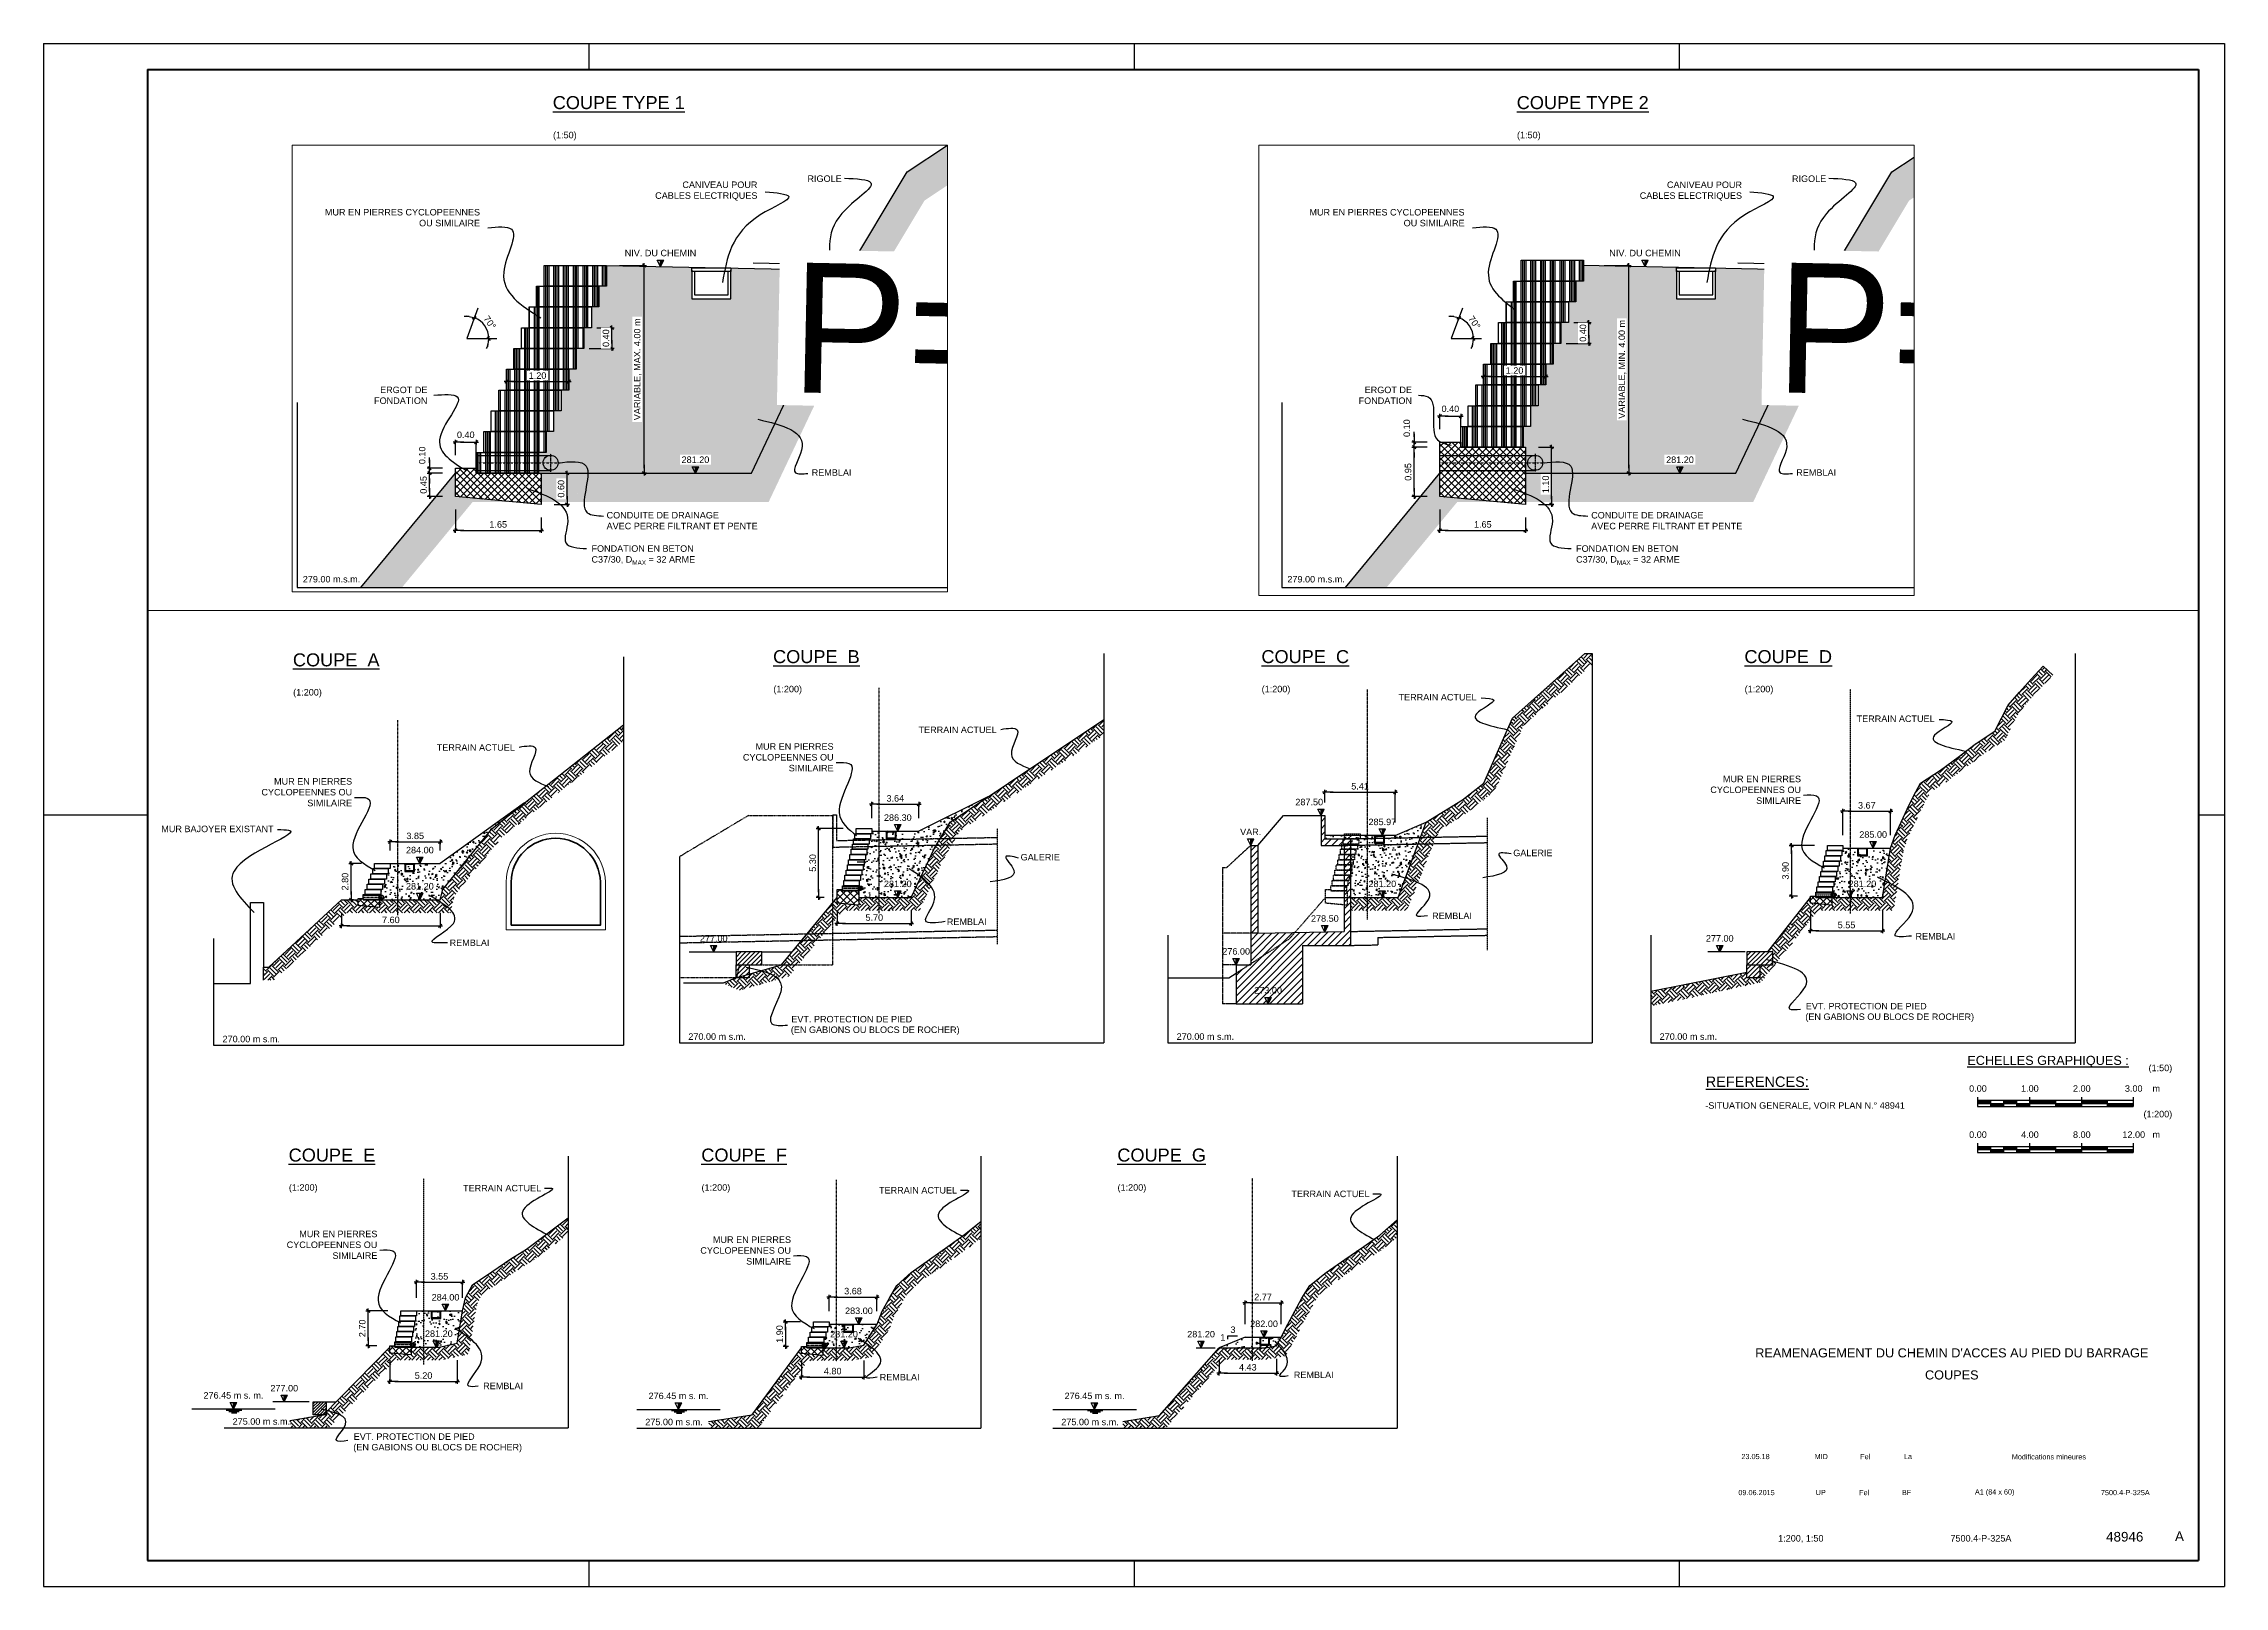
# Paper-space layout '7500.4-P-325A' of a CAD drawing. Extents: x -840 to 0, y 0 to 594.
# The model-space entities are those that its viewports show. They can reach past a viewport. Long polylines and large blocks are cut down to what shows.
import ezdxf
from ezdxf.enums import TextEntityAlignment as Align

# ---------------------------------------------------------------- set-up
doc = ezdxf.new("R2018")
doc.units = 0
doc.header["$MEASUREMENT"] = 0
for name, pattern in [('ACAD_ISO04W100', [30, 24, -3, 0, -3]), ('ACAD_ISO05W100', [36, 24, -3, 0, -3, 0, -3, 0, -3]), ('ACAD_ISO12W100', [21, 12, -3, 0, -3, 0, -3]), ('NASCOSTA', [9.525, 6.35, -3.175]), ('TRATTOPUNTO', [1, 0.5, -0.25, 0, -0.25])]:
    doc.linetypes.add(name, pattern=pattern)
for name, color, linetype in [('DIME', 6, 'Continuous'), ('LIN010CO', 2, 'Continuous'), ('LIN018CO', 6, 'Continuous'), ('LIN018TR', 6, 'NASCOSTA'), ('LIN025CO', 7, 'Continuous'), ('LIN035CO', 1, 'Continuous'), ('LIN050CO', 3, 'Continuous'), ('TEXT035', 1, 'Continuous'), ('TEXT050', 3, 'Continuous'), ('TEXT070', 4, 'Continuous')]:
    doc.layers.add(name, color=color, linetype=linetype)
doc.layers.add('LIN070CO', color=4, linetype='Continuous', lineweight=70)
doc.layers.add('LINE035', color=1, linetype='Continuous', lineweight=35)
doc.layers.add('no_plot', color=5, linetype='Continuous', plot=False)
doc.styles.add('ARIAL', font='arial.ttf')
doc.styles.add('ROMANS', font='romans.shx')
doc.linetypes.add('ROCCIA', pattern='A,0.25,[130,BERETTA.shx,S=0.1,R=0,X=0,Y=0],-0.2,0.25', length=0.7)
doc.dimstyles.new('BO1', dxfattribs={"dimtxt": 0.25, "dimasz": 0.2, "dimexe": 0, "dimexo": 0.5, "dimgap": 0.1, "dimtad": 1, "dimzin": 0, "dimdsep": 46, "dimtxsty": 'ROMANS', "dimblk1": 'LINE', "dimblk2": 'LINE', "dimsah": 1, "dimcen": 2.5, "dimclrd": 256, "dimclre": 256, "dimclrt": 1, "dimadec": 0, "dimazin": 0, "dimtfac": 1, "dimtmove": 2, "dimatfit": 3, "dimldrblk": 'LINE', "dimfxl": 1, "dimtvp": 1, "dimtolj": 1, "dimtzin": 0, "dimarcsym": 0})
pattern_1 = [(45, (-14.8876, 437.252), (6e-17, 0.8838835), [0.625, -0.625]), (45, (-15.05334, 437.41775), (6e-17, 0.8838835), [0.625, -0.625]), (45, (-15.2191, 437.5835), (6e-17, 0.8838835), [0.625, -0.625]), (135, (-15.2191, 437.69396), (-0.8838835, 1e-16), [0.625, -0.625]), (135, (-15.05334, 437.8597), (-0.8838835, 1e-16), [0.625, -0.625]), (135, (-14.8876, 438.0254), (-0.8838835, 1e-16), [0.625, -0.625])]
pattern_2 = [(90, (-14.88762, 441.31905), (-0.1875, 4e-17), []), (90, (-14.85637, 441.3503), (-0.1875, 4e-17), []), (90, (-14.82512, 441.38155), (-0.1875, 4e-17), []), (90, (-14.79387, 441.4128), (-0.1875, 4e-17), [])]
pattern_3 = [(45, (-14.88762, 437.25202), (-0.1767767, 0.1767767), [])]
pattern_4 = [(95, (-14.8876, 437.252), (0.827328, 0.6942106), [0.1125, -1.2375]), (40, (-14.8876, 437.252), (-0.944988, 0.650652), [0.09, -0.99]), (145.4514, (-14.8187, 437.3099), (-0.117659, 1.344863), [0.0956103, -1.051713]), (91.1842, (-15.0997, 437.4642), (1.3075395, 0.956421), [0.16875, -1.85625]), (141.6356, (-14.9908, 437.5439), (-0.041849, 2.024568), [0.143415, -1.57757]), (36.1842, (-15.0997, 437.4642), (-0.04185, 2.024568), [0.135, -1.485]), (66, (-14.94065, 437.5172), (1.0601574, 0.2060737), [0.1125, -1.2375]), (11, (-14.9406, 437.5172), (-0.511063, 1.0272127), [0.09, -0.99]), (116.4514, (-14.8523, 437.5344), (0.5490954, 1.233286), [0.0956103, -1.051713]), (82.5, (-14.8876, 437.252), (-0.3401898, 0.3659847), [0, -0.978, 0, -1.005, 0, -0.99375]), (52.5, (-14.8876, 437.252), (-0.1393094, 0.6973642), [0, -0.573, 0, -0.9555, 0, -0.37875]), (12.5, (-15.12414, 437.0155), (0.59012725, 0.54228114), [0, -0.375, 0, -1.17, 0, -1.5525]), (2.5, (-15.2302, 436.9094), (0.512385, 0.7247397), [0, -0.4875, 0, -0.777, 0, -1.1025])]
pattern_5 = [(95, (-14.8876, 441.31905), (0.827328, 0.6942106), [0.1125, -1.2375]), (40, (-14.8876, 441.319), (-0.944988, 0.650652), [0.09, -0.99]), (145.4514, (-14.8187, 441.3769), (-0.117659, 1.344863), [0.0956103, -1.051713]), (91.1842, (-15.0997, 441.5312), (1.3075395, 0.956421), [0.16875, -1.85625]), (141.6356, (-14.9908, 441.6109), (-0.041849, 2.024568), [0.143415, -1.57757]), (36.1842, (-15.0997, 441.5312), (-0.04185, 2.024568), [0.135, -1.485]), (66, (-14.94065, 441.5842), (1.0601574, 0.2060737), [0.1125, -1.2375]), (11, (-14.9406, 441.5842), (-0.511063, 1.0272127), [0.09, -0.99]), (116.4514, (-14.8523, 441.6014), (0.5490954, 1.233286), [0.0956103, -1.051713]), (82.5, (-14.8876, 441.31905), (-0.3401898, 0.3659847), [0, -0.978, 0, -1.005, 0, -0.99375]), (52.5, (-14.8876, 441.31905), (-0.1393094, 0.6973642), [0, -0.573, 0, -0.9555, 0, -0.37875]), (12.5, (-15.12414, 441.08252), (0.59012725, 0.54228114), [0, -0.375, 0, -1.17, 0, -1.5525]), (2.5, (-15.2302, 440.97645), (0.512385, 0.7247397), [0, -0.4875, 0, -0.777, 0, -1.1025])]
pattern_6 = [(90, (29.64652, 441.41905), (-0.1875, 4e-17), []), (90, (29.67777, 441.4503), (-0.1875, 4e-17), []), (90, (29.70902, 441.48155), (-0.1875, 4e-17), []), (90, (29.74027, 441.5128), (-0.1875, 4e-17), [])]
pattern_7 = [(45, (-14.8876, 441.31905), (2e-16, 0.8838835), [0.625, -0.625]), (45, (-15.05334, 441.4848), (2e-16, 0.8838835), [0.625, -0.625]), (45, (-15.2191, 441.6505), (2e-16, 0.8838835), [0.625, -0.625]), (135, (-15.2191, 441.761), (-0.8838835, 2e-16), [0.625, -0.625]), (135, (-15.05334, 441.9267), (-0.8838835, 2e-16), [0.625, -0.625]), (135, (-14.8876, 442.09245), (-0.8838835, 2e-16), [0.625, -0.625])]

psp = doc.layouts.new('7500.4-P-325A')

# ---------------------------------------------------------------- texts
at = {"layer": 'TEXT035', "style": 'ARIAL'}
psp.add_text('-SITUATION GENERALE, VOIR PLAN N.° 48941', height=2.5, dxfattribs=at).set_placement((-199.94, 183.9))
at = {"layer": 'TEXT050', "style": 'ARIAL'}
psp.add_text('%%uREFERENCES:', height=4, dxfattribs=at).set_placement((-199.8, 192.3))

msp = doc.modelspace()

# ---------------------------------------------------------------- texts
at = {"layer": 'TEXT035', "style": 'ARIAL'}
for s, height, p in [('REMBLAI', 0.125, (-185.048, 608.05)), ('REMBLAI', 0.125, (-140.368, 608.05)), ('TERRAIN ACTUEL', 0.5, (-136.266, 589.719)), ('TERRAIN ACTUEL', 0.5, (-100.979, 588.062)), ('TERRAIN ACTUEL', 0.5, (-173.242, 587.208)), ('TERRAIN ACTUEL', 0.5, (-210.36, 585.847)), ('MUR BAJOYER EXISTANT', 0.5, (-231.578, 579.576)), ('GALERIE', 0.5, (-127.428, 577.727)), ('GALERIE', 0.5, (-165.378, 577.4)), ('REMBLAI', 0.5, (-133.678, 572.887)), ('REMBLAI', 0.5, (-171.063, 572.43)), ('REMBLAI', 0.5, (-96.437, 571.309)), ('REMBLAI', 0.5, (-209.367, 570.808)), ('EVT. PROTECTION DE PIED', 0.5, (-104.891, 565.93)), ('EVT. PROTECTION DE PIED', 0.5, (-183.044, 564.927)), ('(EN GABIONS OU BLOCS DE ROCHER)', 0.5, (-104.926, 565.115)), ('(EN GABIONS OU BLOCS DE ROCHER)', 0.5, (-183.079, 564.112)), ('270.00 m s.m.', 0.5, (-190.978, 563.584)), ('270.00 m s.m.', 0.5, (-153.358, 563.584)), ('270.00 m s.m.', 0.5, (-116.15, 563.584)), ('270.00 m s.m.', 0.5, (-226.86, 563.397)), ('TERRAIN ACTUEL', 0.5, (-208.331, 551.913)), ('TERRAIN ACTUEL', 0.5, (-176.286, 551.751)), ('TERRAIN ACTUEL', 0.5, (-144.518, 551.472)), ('3', 0.5, (-149.215, 541.009)), ('1', 0.5, (-149.999, 540.418)), ('REMBLAI', 0.5, (-144.33, 537.535)), ('REMBLAI', 0.5, (-176.233, 537.353)), ('REMBLAI', 0.5, (-206.779, 536.682)), ('275.00 m s.m.', 0.5, (-226.084, 533.946)), ('275.00 m s.m.', 0.5, (-194.293, 533.907)), ('275.00 m s.m.', 0.5, (-162.244, 533.907)), ('EVT. PROTECTION DE PIED', 0.5, (-216.752, 532.781)), ('(EN GABIONS OU BLOCS DE ROCHER)', 0.5, (-216.787, 531.966))]:
    msp.add_text(s, height=height, dxfattribs=at).set_placement(p)
for s, insert, char_height, width, attachment_point in [('CANIVEAU POUR\\PCABLES ELECTRIQUES', (-186.093, 613.716), 0.125, 2.24659, 3), ('RIGOLE', (-184.47, 613.833), 0.125, 2.24659, 3), ('CANIVEAU POUR\\PCABLES ELECTRIQUES', (-141.413, 613.716), 0.125, 2.24659, 3), ('RIGOLE', (-139.791, 613.833), 0.125, 2.24659, 3), ('MUR EN PIERRES CYCLOPEENNES OU SIMILAIRE', (-191.435, 613.187), 0.125, 3.02763, 3), ('MUR EN PIERRES CYCLOPEENNES OU SIMILAIRE', (-146.756, 613.187), 0.125, 3.02763, 3), ('ERGOT DE\\PFONDATION', (-192.448, 609.767), 0.125, 1.17467, 3), ('ERGOT DE\\PFONDATION', (-147.769, 609.767), 0.125, 1.17467, 3), ('CONDUITE DE DRAINAGE\\PAVEC PERRE FILTRANT ET PENTE', (-188.998, 607.354), 0.125, 5.12304, 1), ('CONDUITE DE DRAINAGE\\PAVEC PERRE FILTRANT ET PENTE', (-144.318, 607.354), 0.125, 5.12304, 1), ('\\A1;FONDATION EN BETON\\PC37/30, D{\\H0.7x;\\S^ MAX;} = 32 ARME', (-189.289, 606.712), 0.125, 2.22044, 1), ('\\A1;FONDATION EN BETON\\PC37/30, D{\\H0.7x;\\S^ MAX;} = 32 ARME', (-144.609, 606.712), 0.125, 2.22044, 1), ('\\A1;279.00 m.s.m.', (-194.849, 606.122), 0.125, 2.22044, 1), ('\\A1;279.00 m.s.m.', (-150.169, 606.122), 0.125, 2.22044, 1), ('MUR EN PIERRES CYCLOPEENNES OU SIMILAIRE', (-179.786, 586.426), 0.5, 8.08079, 3), ('MUR EN PIERRES CYCLOPEENNES OU SIMILAIRE', (-105.259, 583.924), 0.5, 8.08079, 3), ('MUR EN PIERRES CYCLOPEENNES OU SIMILAIRE', (-216.877, 583.738), 0.5, 8.08079, 3), ('MUR EN PIERRES CYCLOPEENNES OU SIMILAIRE', (-214.933, 548.887), 0.5, 8.08079, 3), ('MUR EN PIERRES CYCLOPEENNES OU SIMILAIRE', (-183.067, 548.448), 0.5, 8.08079, 3)]:
    msp.add_mtext(s, dxfattribs=dict(at, insert=insert, char_height=char_height, width=width, attachment_point=attachment_point))

# ---------------------------------------------------------------- blocks, each defined once
blk = doc.blocks.new('formato')
at = {"layer": 'LIN025CO'}
for p, q in [((-84, 59.4), (0, 59.4)), ((-84, 59.4), (-84, 0)), ((-63, 59.4), (-63, 58.4)), ((-42, 59.4), (-42, 58.4)), ((-21, 59.4), (-21, 58.4)), ((0, 59.4), (0, 0)), ((-84, 29.7), (-80, 29.7)), ((-1, 29.7), (0, 29.7)), ((-63, 1), (-63, 0)), ((-42, 1), (-42, 0)), ((-21, 1), (-21, 0)), ((-84, 0), (0, 0))]:
    blk.add_line(p, q, dxfattribs=at)
at = {"layer": 'LIN070CO'}
for p, q in [((-80, 58.4), (-1, 58.4)), ((-80, 58.4), (-80, 1)), ((-1, 58.4), (-1, 1)), ((-80, 1), (-1, 1))]:
    blk.add_line(p, q, dxfattribs=at)
blk = doc.blocks.new('tito')
at = {"layer": 'LIN035CO', "style": 'ARIAL'}
blk.add_attdef('SCALA', (0.009, -1.123), '', height=0.25, dxfattribs=at)
at = {"layer": 'TEXT070', "style": 'ARIAL'}
blk.add_attdef('PIANTA', (0, 0), '', height=0.5, dxfattribs=at)
blk = doc.blocks.new('SCALA3')
at = {"layer": 'LIN018CO'}
for points in [[(0, 0.12), (0.5, 0.12), (0, 0.24), (0.5, 0.24)], [(0.5, 0), (1, 0), (0.5, 0.12), (1, 0.12)], [(1, 0.12), (1.5, 0.12), (1, 0.24), (1.5, 0.24)], [(1.5, 0), (2, 0), (1.5, 0.12), (2, 0.12)], [(2, 0.24), (3, 0.24), (2, 0.12), (3, 0.12)], [(3, 0.12), (4, 0.12), (3, 0), (4, 0)], [(4, 0.24), (5, 0.24), (4, 0.12), (5, 0.12)], [(5, 0.12), (6, 0.12), (5, 0), (6, 0)]]:
    blk.add_solid(points, dxfattribs=at)
at = {"layer": 'LIN025CO'}
for p, q in [((0, 0.36), (0, 0)), ((0, 0.24), (6, 0.24)), ((0, 0.12), (6, 0.12)), ((0, 0), (6, 0)), ((0.5, 0.24), (0.5, 0)), ((1, 0.24), (1, 0)), ((1.5, 0.24), (1.5, 0)), ((2, 0.36), (2, 0)), ((3, 0.24), (3, 0)), ((4, 0.36), (4, 0)), ((5, 0.24), (5, 0)), ((6, 0.36), (6, 0))]:
    blk.add_line(p, q, dxfattribs=at)
at = {"layer": 'LIN035CO', "style": 'ARIAL'}
blk.add_attdef('(SCALA)', text='', height=0.25, dxfattribs=at).set_placement((7.5, 1.361), align=Align.RIGHT)
for tag, p in [('NO.1', (0.017, 0.694)), ('NO.2', (2.017, 0.694)), ('NO.3', (4.017, 0.694)), ('NO.4', (6.017, 0.694))]:
    blk.add_attdef(tag, text='', height=0.25, dxfattribs=at).set_placement(p, align=Align.MIDDLE)
at = {"layer": 'TEXT035', "style": 'ARIAL'}
blk.add_text('m', height=0.25, rotation=360, dxfattribs=at).set_placement((6.886, 0.57), align=Align.CENTER)
at = {"layer": 'TEXT050', "style": 'ARIAL'}
blk.add_attdef('SCALA', (-0.393, 1.602), '', height=0.35, dxfattribs=at)
blk = doc.blocks.new('Titolo')
at = {"layer": 'LIN035CO', "style": 'ARIAL'}
for tag, p in [('DATA_MOD_C', (-180.59, 61.99)), ('DIS_MOD_C', (-155.29, 61.99)), ('VER_MOD_C', (-138.35, 61.99)), ('AP_MOD_C', (-121.87, 61.99)), ('DESCRIZIONE_MOD_C', (-67.6, 61.92)), ('DATA_MOD_B', (-180.59, 55.99)), ('DATA_MOD_A', (-180.59, 49.99)), ('DIS_MOD_B', (-155.29, 55.99)), ('DIS_MOD_A', (-155.29, 49.99)), ('VER_MOD_B', (-138.35, 55.99)), ('VER_MOD_A', (-138.35, 49.99)), ('AP_MOD_B', (-121.87, 55.99)), ('AP_MOD_A', (-121.87, 49.99)), ('DESCRIZIONE_MOD_B', (-67.6, 55.92)), ('DESCRIZIONE_MOD_A', (-67.6, 49.92))]:
    blk.add_attdef(tag, text='', height=2, dxfattribs=at).set_placement(p, align=Align.MIDDLE)
at = {"layer": 'TEXT035', "style": 'ARIAL'}
for tag, p in [('DATA_1_EMISSIONE', (-180.2, 36.12)), ('DIS.', (-155.48, 36.14)), ('VERIF.', (-138.76, 36.14)), ('APPR.', (-122.42, 36.14)), ('DIMENSIONI', (-88.48, 36.12)), ('SCALA', (-38.16, 36.12))]:
    blk.add_attdef(tag, text='', height=2, dxfattribs=at).set_placement(p, align=Align.MIDDLE)
for tag, p in [('NO._COMM.', (-171.89, 18.5)), ('NOME_FILE', (-105.52, 18.5))]:
    blk.add_attdef(tag, text='', height=2.5, dxfattribs=at).set_placement(p, align=Align.MIDDLE_LEFT)
at = {"layer": 'TEXT050', "style": 'ARIAL'}
blk.add_attdef('TITOLO_2.1', text='', height=3, dxfattribs=at).set_placement((-105, 72.6), align=Align.MIDDLE)
at = {"layer": 'TEXT070', "style": 'ARIAL'}
for tag, height, p in [('TIPO_PROGETTO_1', 4, (-105, 110.26)), ('TIPO_PROGETTO_2', 4, (-105, 104.01)), ('TITOLO_1.1', 3.5, (-105, 89.91)), ('TITOLO_1.2', 3.5, (-105, 81.41))]:
    blk.add_attdef(tag, text='', height=height, dxfattribs=at).set_placement(p, align=Align.MIDDLE)
for tag, p in [('NO._LO.', (-38.39, 19.11)), ('MOD.', (-17.3, 19.29))]:
    blk.add_attdef(tag, text='', height=3.7, dxfattribs=at).set_placement(p, align=Align.MIDDLE_CENTER)
blk = doc.blocks.new('LIVELLI1')
at = {"layer": 'LIN018CO'}
blk.add_solid([(0, 0.25), (0, 0), (0.125, 0.25)], dxfattribs=at)
at = {"layer": 'LIN035CO'}
for p, q in [((-0.125, 0.25), (0.125, 0.25)), ((0, 0), (-0.125, 0.25)), ((0, 0), (0, 0.25)), ((0, 0), (0.125, 0.25))]:
    blk.add_line(p, q, dxfattribs=at)
at = {"layer": 'TEXT035', "style": 'ARIAL'}
blk.add_attdef('VALORE', text='', height=0.25, dxfattribs=at).set_placement((0, 0.395), align=Align.CENTER)
blk = doc.blocks.new('cavi')
at = {"layer": 'LIN025CO', "flags": 128}
blk.add_lwpolyline([(-1.2, -0.175), (-1.2, -0.1), (-0.45, -0.1), (-0.45, -0.175)], close=True, dxfattribs=at)
for points in [[(-1.2, -0.15), (-1.2, -0.7), (-0.45, -0.7), (-0.45, -0.15)], [(-1.15, -0.175), (-1.15, -0.625), (-0.5, -0.625), (-0.5, -0.175)]]:
    blk.add_lwpolyline(points, dxfattribs=at)
blk = doc.blocks.new('LINE')
for p, q in [((-1.6, 0), (0.45, 0)), ((0, 0.45), (0, -0.45))]:
    blk.add_line(p, q)
at = {"color": 3}
blk.add_line((-0.32, -0.32), (0.32, 0.32), dxfattribs=at)
blk = doc.blocks.new('*D19')
at = {"layer": 'Defpoints', "color": 0, "transparency": 16777216}
for p in [(-210.091, 578.833), (-213.944, 577.169), (-210.091, 577.156)]:
    blk.add_point(p, dxfattribs=at)
at = {"layer": 'DIME', "lineweight": -2, "transparency": 16777216}
for p, q in [((-213.944, 578.169), (-213.944, 578.833)), ((-213.544, 578.833), (-210.491, 578.833)), ((-210.091, 578.156), (-210.091, 578.833))]:
    blk.add_line(p, q, dxfattribs=at)
at = {"layer": 'DIME', "lineweight": -2, "transparency": 16777216, "xscale": 0.4, "yscale": 0.4, "zscale": 0.4, "rotation": 180}
blk.add_blockref('LINE', (-213.944, 578.833), dxfattribs=at)
at = {"layer": 'DIME', "lineweight": -2, "transparency": 16777216, "xscale": 0.4, "yscale": 0.4, "zscale": 0.4}
blk.add_blockref('LINE', (-210.091, 578.833), dxfattribs=at)
at = {"layer": 'DIME', "color": 1, "transparency": 16777216, "insert": (-212.017, 579.288), "char_height": 0.5, "attachment_point": 5, "style": 'ARIAL'}
blk.add_mtext('\\A1;3.85', dxfattribs=at)
blk = doc.blocks.new('*D20')
at = {"layer": 'Defpoints', "color": 0, "transparency": 16777216}
for p in [(-98.355, 581.181), (-102.026, 578.354), (-98.355, 578.356)]:
    blk.add_point(p, dxfattribs=at)
at = {"layer": 'DIME', "lineweight": -2, "transparency": 16777216}
for p, q in [((-102.026, 579.354), (-102.026, 581.181)), ((-101.626, 581.181), (-98.755, 581.181)), ((-98.355, 579.356), (-98.355, 581.181))]:
    blk.add_line(p, q, dxfattribs=at)
at = {"layer": 'DIME', "lineweight": -2, "transparency": 16777216, "xscale": 0.4, "yscale": 0.4, "zscale": 0.4, "rotation": 180}
blk.add_blockref('LINE', (-102.026, 581.181), dxfattribs=at)
at = {"layer": 'DIME', "lineweight": -2, "transparency": 16777216, "xscale": 0.4, "yscale": 0.4, "zscale": 0.4}
blk.add_blockref('LINE', (-98.355, 581.181), dxfattribs=at)
at = {"layer": 'DIME', "color": 1, "transparency": 16777216, "insert": (-100.19, 581.636), "char_height": 0.5, "attachment_point": 5, "style": 'ARIAL'}
blk.add_mtext('\\A1;3.67', dxfattribs=at)
blk = doc.blocks.new('*D21')
at = {"layer": 'Defpoints', "color": 0, "transparency": 16777216}
for p in [(-208.375, 544.912), (-211.925, 542.718), (-208.375, 542.718)]:
    blk.add_point(p, dxfattribs=at)
at = {"layer": 'DIME', "lineweight": -2, "transparency": 16777216}
for p, q in [((-211.925, 543.718), (-211.925, 544.912)), ((-211.525, 544.912), (-208.775, 544.912)), ((-208.375, 543.718), (-208.375, 544.912))]:
    blk.add_line(p, q, dxfattribs=at)
at = {"layer": 'DIME', "lineweight": -2, "transparency": 16777216, "xscale": 0.4, "yscale": 0.4, "zscale": 0.4, "rotation": 180}
blk.add_blockref('LINE', (-211.925, 544.912), dxfattribs=at)
at = {"layer": 'DIME', "lineweight": -2, "transparency": 16777216, "xscale": 0.4, "yscale": 0.4, "zscale": 0.4}
blk.add_blockref('LINE', (-208.375, 544.912), dxfattribs=at)
at = {"layer": 'DIME', "color": 1, "transparency": 16777216, "insert": (-210.15, 545.368), "char_height": 0.5, "attachment_point": 5, "style": 'ARIAL'}
blk.add_mtext('\\A1;3.55', dxfattribs=at)
blk = doc.blocks.new('*D22')
at = {"layer": 'Defpoints', "color": 0, "transparency": 16777216}
for p in [(-176.451, 543.777), (-180.134, 541.679), (-176.451, 541.679)]:
    blk.add_point(p, dxfattribs=at)
at = {"layer": 'DIME', "lineweight": -2, "transparency": 16777216}
for p, q in [((-180.134, 542.679), (-180.134, 543.777)), ((-179.734, 543.777), (-176.851, 543.777)), ((-176.451, 542.679), (-176.451, 543.777))]:
    blk.add_line(p, q, dxfattribs=at)
at = {"layer": 'DIME', "lineweight": -2, "transparency": 16777216, "xscale": 0.4, "yscale": 0.4, "zscale": 0.4, "rotation": 180}
blk.add_blockref('LINE', (-180.134, 543.777), dxfattribs=at)
at = {"layer": 'DIME', "lineweight": -2, "transparency": 16777216, "xscale": 0.4, "yscale": 0.4, "zscale": 0.4}
blk.add_blockref('LINE', (-176.451, 543.777), dxfattribs=at)
at = {"layer": 'DIME', "color": 1, "transparency": 16777216, "insert": (-178.292, 544.232), "char_height": 0.5, "attachment_point": 5, "style": 'ARIAL'}
blk.add_mtext('\\A1;3.68', dxfattribs=at)
blk = doc.blocks.new('*D23')
at = {"layer": 'Defpoints', "color": 0, "transparency": 16777216}
for p in [(-145.317, 543.332), (-148.086, 540.679), (-145.317, 540.679)]:
    blk.add_point(p, dxfattribs=at)
at = {"layer": 'DIME', "lineweight": -2, "transparency": 16777216}
for p, q in [((-148.086, 541.679), (-148.086, 543.332)), ((-147.686, 543.332), (-145.717, 543.332)), ((-145.317, 541.679), (-145.317, 543.332))]:
    blk.add_line(p, q, dxfattribs=at)
at = {"layer": 'DIME', "lineweight": -2, "transparency": 16777216, "xscale": 0.4, "yscale": 0.4, "zscale": 0.4, "rotation": 180}
blk.add_blockref('LINE', (-148.086, 543.332), dxfattribs=at)
at = {"layer": 'DIME', "lineweight": -2, "transparency": 16777216, "xscale": 0.4, "yscale": 0.4, "zscale": 0.4}
blk.add_blockref('LINE', (-145.317, 543.332), dxfattribs=at)
at = {"layer": 'DIME', "color": 1, "transparency": 16777216, "insert": (-146.702, 543.783), "char_height": 0.5, "attachment_point": 5, "style": 'ARIAL'}
blk.add_mtext('\\A1;2.77', dxfattribs=at)
blk = doc.blocks.new('*D24')
at = {"layer": 'Defpoints', "color": 0, "transparency": 16777216}
for p in [(-189, 612.1), (-188.272, 612.1), (-188.272, 608.1)]:
    blk.add_point(p, dxfattribs=at)
at = {"layer": 'DIME', "lineweight": -2, "transparency": 16777216}
for p, q in [((-188.75, 612.1), (-188.272, 612.1)), ((-188.272, 608.2), (-188.272, 612)), ((-188.522, 608.1), (-188.272, 608.1))]:
    blk.add_line(p, q, dxfattribs=at)
at = {"layer": 'DIME', "lineweight": -2, "transparency": 16777216, "xscale": 0.1, "yscale": 0.1, "zscale": 0.1}
for p, rotation in [((-188.272, 612.1), 90), ((-188.272, 608.1), 270)]:
    blk.add_blockref('LINE', p, dxfattribs=dict(at, rotation=rotation))
at = {"layer": 'DIME', "color": 1, "transparency": 16777216, "insert": (-188.397, 610.1), "char_height": 0.125, "attachment_point": 5, "rotation": 90, "style": 'ARIAL', "bg_fill": 3, "box_fill_scale": 1.25, "bg_fill_color": 256, "bg_fill_true_color": 13158600, "bg_fill_transparency": 0}
blk.add_mtext('\\A1;VARIABLE, MAX. 4.00 m', dxfattribs=at)
blk = doc.blocks.new('*D25')
at = {"layer": 'Defpoints', "color": 0, "transparency": 16777216}
for p in [(-191.91, 607.65), (-190.26, 607.5), (-190.26, 607)]:
    blk.add_point(p, dxfattribs=at)
at = {"layer": 'DIME', "lineweight": -2, "transparency": 16777216}
for p, q in [((-191.91, 607.4), (-191.91, 607)), ((-191.81, 607), (-190.36, 607)), ((-190.26, 607.25), (-190.26, 607))]:
    blk.add_line(p, q, dxfattribs=at)
at = {"layer": 'DIME', "lineweight": -2, "transparency": 16777216, "xscale": 0.1, "yscale": 0.1, "zscale": 0.1, "rotation": 180}
blk.add_blockref('LINE', (-191.91, 607), dxfattribs=at)
at = {"layer": 'DIME', "lineweight": -2, "transparency": 16777216, "xscale": 0.1, "yscale": 0.1, "zscale": 0.1}
blk.add_blockref('LINE', (-190.26, 607), dxfattribs=at)
at = {"layer": 'DIME', "color": 1, "transparency": 16777216, "insert": (-191.085, 607.114), "char_height": 0.125, "attachment_point": 5, "style": 'ARIAL', "bg_fill": 3, "box_fill_scale": 1.25, "bg_fill_color": 256, "bg_fill_true_color": 13158600, "bg_fill_transparency": 0}
blk.add_mtext('\\A1;1.65', dxfattribs=at)
blk = doc.blocks.new('*D26')
at = {"layer": 'Defpoints', "color": 0, "transparency": 16777216}
for p in [(-190.26, 608.1), (-190.26, 607.5)]:
    blk.add_point(p, dxfattribs=at)
at = {"layer": 'DIME', "lineweight": -2, "transparency": 16777216}
for p, q in [((-190.01, 608.1), (-189.76, 608.1)), ((-189.76, 607.6), (-189.76, 608)), ((-190.01, 607.5), (-189.76, 607.5))]:
    blk.add_line(p, q, dxfattribs=at)
at = {"layer": 'DIME', "lineweight": -2, "transparency": 16777216, "xscale": 0.1, "yscale": 0.1, "zscale": 0.1}
for p, rotation in [((-189.76, 608.1), 90), ((-189.76, 607.5), 270)]:
    blk.add_blockref('LINE', p, dxfattribs=dict(at, rotation=rotation))
at = {"layer": 'DIME', "color": 1, "transparency": 16777216, "insert": (-189.874, 607.8), "char_height": 0.125, "attachment_point": 5, "rotation": 90, "style": 'ARIAL', "bg_fill": 3, "box_fill_scale": 1.25, "bg_fill_color": 256, "bg_fill_true_color": 13158600, "bg_fill_transparency": 0}
blk.add_mtext('\\A1;0.60', dxfattribs=at)
at = {"layer": 'Defpoints', "color": 0, "transparency": 16777216}
blk.add_point((-189.76, 608.1), dxfattribs=at)
blk = doc.blocks.new('*D27')
at = {"layer": 'Defpoints', "color": 0, "transparency": 16777216}
for p in [(-191.91, 608.1), (-191.91, 607.65)]:
    blk.add_point(p, dxfattribs=at)
at = {"layer": 'DIME', "lineweight": -2, "transparency": 16777216}
for p, q in [((-192.16, 608.1), (-192.41, 608.1)), ((-192.41, 607.75), (-192.41, 608)), ((-192.16, 607.65), (-192.41, 607.65))]:
    blk.add_line(p, q, dxfattribs=at)
at = {"layer": 'DIME', "lineweight": -2, "transparency": 16777216, "xscale": 0.1, "yscale": 0.1, "zscale": 0.1}
for p, rotation in [((-192.41, 608.1), 90), ((-192.41, 607.65), 270)]:
    blk.add_blockref('LINE', p, dxfattribs=dict(at, rotation=rotation))
at = {"layer": 'DIME', "color": 1, "transparency": 16777216, "insert": (-192.524, 607.875), "char_height": 0.125, "attachment_point": 5, "rotation": 90, "style": 'ARIAL', "bg_fill": 3, "box_fill_scale": 1.25, "bg_fill_color": 256, "bg_fill_true_color": 13158600, "bg_fill_transparency": 0}
blk.add_mtext('\\A1;0.45', dxfattribs=at)
at = {"layer": 'Defpoints', "color": 0, "transparency": 16777216}
blk.add_point((-192.41, 608.1), dxfattribs=at)
blk = doc.blocks.new('*D28')
at = {"layer": 'Defpoints', "color": 0, "transparency": 16777216}
for p in [(-191.91, 608.2), (-191.91, 608.1)]:
    blk.add_point(p, dxfattribs=at)
at = {"layer": 'DIME', "lineweight": -2, "transparency": 16777216}
for p, q in [((-192.41, 608.3), (-192.41, 608.4)), ((-192.16, 608.2), (-192.41, 608.2)), ((-192.16, 608.1), (-192.41, 608.1)), ((-192.41, 608), (-192.41, 607.9))]:
    blk.add_line(p, q, dxfattribs=at)
at = {"layer": 'DIME', "color": 1, "transparency": 16777216, "insert": (-192.549, 608.444), "char_height": 0.125, "attachment_point": 5, "rotation": 90, "style": 'ARIAL', "bg_fill": 3, "box_fill_scale": 1.25, "bg_fill_color": 256, "bg_fill_true_color": 13158600, "bg_fill_transparency": 0}
blk.add_mtext('\\A1;0.10', dxfattribs=at)
at = {"layer": 'Defpoints', "color": 0, "transparency": 16777216}
blk.add_point((-192.41, 608.2), dxfattribs=at)
at = {"layer": 'DIME', "lineweight": -2, "transparency": 16777216}
blk.add_line((-192.41, 608.1), (-192.41, 608.2), dxfattribs=at)
at = {"layer": 'DIME', "lineweight": -2, "transparency": 16777216, "xscale": 0.1, "yscale": 0.1, "zscale": 0.1}
for p, rotation in [((-192.41, 608.2), 270), ((-192.41, 608.1), 90)]:
    blk.add_blockref('LINE', p, dxfattribs=dict(at, rotation=rotation))
blk = doc.blocks.new('*D29')
at = {"layer": 'Defpoints', "color": 0, "transparency": 16777216}
for p in [(-191.91, 608.2), (-191.51, 608.2)]:
    blk.add_point(p, dxfattribs=at)
at = {"layer": 'DIME', "lineweight": -2, "transparency": 16777216}
for p, q in [((-191.91, 608.45), (-191.91, 608.7)), ((-191.81, 608.7), (-191.61, 608.7)), ((-191.51, 608.45), (-191.51, 608.7))]:
    blk.add_line(p, q, dxfattribs=at)
at = {"layer": 'DIME', "color": 1, "transparency": 16777216, "insert": (-191.71, 608.839), "char_height": 0.125, "attachment_point": 5, "style": 'ARIAL', "bg_fill": 3, "box_fill_scale": 1.25, "bg_fill_color": 256, "bg_fill_true_color": 13158600, "bg_fill_transparency": 0}
blk.add_mtext('\\A1;0.40', dxfattribs=at)
at = {"layer": 'Defpoints', "color": 0, "transparency": 16777216}
blk.add_point((-191.51, 608.7), dxfattribs=at)
at = {"layer": 'DIME', "lineweight": -2, "transparency": 16777216, "xscale": 0.1, "yscale": 0.1, "zscale": 0.1, "rotation": 180}
blk.add_blockref('LINE', (-191.91, 608.7), dxfattribs=at)
at = {"layer": 'DIME', "lineweight": -2, "transparency": 16777216, "xscale": 0.1, "yscale": 0.1, "zscale": 0.1}
blk.add_blockref('LINE', (-191.51, 608.7), dxfattribs=at)
blk = doc.blocks.new('*D30')
at = {"layer": 'Defpoints', "color": 0, "transparency": 16777216}
for p in [(-189.728, 609.864), (-190.928, 609.7), (-189.728, 609.7)]:
    blk.add_point(p, dxfattribs=at)
at = {"layer": 'DIME', "lineweight": -2, "transparency": 16777216}
for p, q in [((-190.928, 609.95), (-190.928, 609.864)), ((-190.828, 609.864), (-189.828, 609.864)), ((-189.728, 609.95), (-189.728, 609.864))]:
    blk.add_line(p, q, dxfattribs=at)
at = {"layer": 'DIME', "lineweight": -2, "transparency": 16777216, "xscale": 0.1, "yscale": 0.1, "zscale": 0.1, "rotation": 180}
blk.add_blockref('LINE', (-190.928, 609.864), dxfattribs=at)
at = {"layer": 'DIME', "lineweight": -2, "transparency": 16777216, "xscale": 0.1, "yscale": 0.1, "zscale": 0.1}
blk.add_blockref('LINE', (-189.728, 609.864), dxfattribs=at)
at = {"layer": 'DIME', "color": 1, "transparency": 16777216, "insert": (-190.328, 609.978), "char_height": 0.125, "attachment_point": 5, "style": 'ARIAL', "bg_fill": 3, "box_fill_scale": 1.25, "bg_fill_color": 256, "bg_fill_true_color": 13158600, "bg_fill_transparency": 0}
blk.add_mtext('\\A1;1.20', dxfattribs=at)
blk = doc.blocks.new('*D31')
at = {"layer": 'Defpoints', "color": 0, "transparency": 16777216}
for p in [(-189.436, 610.9), (-189.582, 610.5)]:
    blk.add_point(p, dxfattribs=at)
at = {"layer": 'DIME', "lineweight": -2, "transparency": 16777216}
for p, q in [((-189.186, 610.9), (-188.896, 610.9)), ((-188.896, 610.6), (-188.896, 610.8)), ((-189.332, 610.5), (-188.896, 610.5))]:
    blk.add_line(p, q, dxfattribs=at)
at = {"layer": 'DIME', "lineweight": -2, "transparency": 16777216, "xscale": 0.1, "yscale": 0.1, "zscale": 0.1}
for p, rotation in [((-188.896, 610.9), 90), ((-188.896, 610.5), 270)]:
    blk.add_blockref('LINE', p, dxfattribs=dict(at, rotation=rotation))
at = {"layer": 'DIME', "color": 1, "transparency": 16777216, "insert": (-189.01, 610.7), "char_height": 0.125, "attachment_point": 5, "rotation": 90, "style": 'ARIAL', "bg_fill": 3, "box_fill_scale": 1.25, "bg_fill_color": 256, "bg_fill_true_color": 13158600, "bg_fill_transparency": 0}
blk.add_mtext('\\A1;0.40', dxfattribs=at)
at = {"layer": 'Defpoints', "color": 0, "transparency": 16777216}
blk.add_point((-188.896, 610.9), dxfattribs=at)
blk = doc.blocks.new('*D32')
at = {"layer": 'Defpoints', "color": 0, "transparency": 16777216}
for p in [(-191.321, 611.711), (-191.692, 610.692), (-191.692, 610.692)]:
    blk.add_point(p, dxfattribs=at)
at = {"layer": 'DIME', "lineweight": -2, "transparency": 16777216}
for start, end in [(83.4037, 96.8074), (360, 70), (333.1926, 346.5963)]:
    blk.add_arc((-191.692, 610.692), 0.428, start, end, dxfattribs=at)
at = {"layer": 'DIME', "lineweight": -2, "transparency": 16777216, "xscale": 0.1, "yscale": 0.1, "zscale": 0.1}
for p, rotation in [((-191.546, 611.094), 346.7018574525579), ((-191.264, 610.692), 83.29814254743694)]:
    blk.add_blockref('LINE', p, dxfattribs=dict(at, rotation=rotation))
at = {"layer": 'DIME', "color": 1, "transparency": 16777216, "insert": (-191.248, 611.003), "char_height": 0.125, "attachment_point": 5, "rotation": 305, "style": 'ARIAL', "bg_fill": 3, "box_fill_scale": 1.25, "bg_fill_color": 256, "bg_fill_true_color": 13158600, "bg_fill_transparency": 0}
blk.add_mtext('\\A1;70°', dxfattribs=at)
at = {"layer": 'Defpoints', "color": 0, "transparency": 16777216}
for p in [(-191.299, 610.861), (-191.109, 610.692)]:
    blk.add_point(p, dxfattribs=at)
blk = doc.blocks.new('*U34')
at = {"layer": 'LIN018CO'}
blk.add_hatch(color=256, dxfattribs=at).paths.add_polyline_path([(-0.248, 0.125), (-0.245, 0.245), (0.002, 0.12)])
for p, q in [((0.002, 0.12), (-1.838, 0.157)), ((-0.248, 0.125), (-0.245, 0.245)), ((-0.245, 0.245), (0.002, 0.12))]:
    blk.add_line(p, q, dxfattribs=at)
at = {"layer": 'TEXT035', "lineweight": 30, "flags": 50}
blk.add_attdef('VALORE_AD', text='', height=0.25, rotation=358.83563, dxfattribs=at).set_placement((-0.315, 0.186), align=Align.BOTTOM_RIGHT)
blk = doc.blocks.new('*D43')
at = {"layer": 'Defpoints', "color": 0, "transparency": 16777216}
for p in [(-144.32, 612.1), (-143.592, 612.1), (-143.592, 608.1)]:
    blk.add_point(p, dxfattribs=at)
at = {"layer": 'DIME', "lineweight": -2, "transparency": 16777216}
for p, q in [((-144.07, 612.1), (-143.592, 612.1)), ((-143.592, 608.2), (-143.592, 612)), ((-143.842, 608.1), (-143.592, 608.1))]:
    blk.add_line(p, q, dxfattribs=at)
at = {"layer": 'DIME', "lineweight": -2, "transparency": 16777216, "xscale": 0.1, "yscale": 0.1, "zscale": 0.1}
for p, rotation in [((-143.592, 612.1), 90), ((-143.592, 608.1), 270)]:
    blk.add_blockref('LINE', p, dxfattribs=dict(at, rotation=rotation))
at = {"layer": 'DIME', "color": 1, "transparency": 16777216, "insert": (-143.717, 610.1), "char_height": 0.125, "attachment_point": 5, "rotation": 90, "style": 'ARIAL', "bg_fill": 3, "box_fill_scale": 1.25, "bg_fill_color": 256, "bg_fill_true_color": 13158600, "bg_fill_transparency": 0}
blk.add_mtext('\\A1;VARIABLE, MIN. 4.00 m', dxfattribs=at)
blk = doc.blocks.new('*D36')
at = {"layer": 'Defpoints', "color": 0, "transparency": 16777216}
for p in [(-147.23, 607.65), (-145.58, 607.5), (-145.58, 607)]:
    blk.add_point(p, dxfattribs=at)
at = {"layer": 'DIME', "lineweight": -2, "transparency": 16777216}
for p, q in [((-147.23, 607.4), (-147.23, 607)), ((-147.13, 607), (-145.68, 607)), ((-145.58, 607.25), (-145.58, 607))]:
    blk.add_line(p, q, dxfattribs=at)
at = {"layer": 'DIME', "lineweight": -2, "transparency": 16777216, "xscale": 0.1, "yscale": 0.1, "zscale": 0.1, "rotation": 180}
blk.add_blockref('LINE', (-147.23, 607), dxfattribs=at)
at = {"layer": 'DIME', "lineweight": -2, "transparency": 16777216, "xscale": 0.1, "yscale": 0.1, "zscale": 0.1}
blk.add_blockref('LINE', (-145.58, 607), dxfattribs=at)
at = {"layer": 'DIME', "color": 1, "transparency": 16777216, "insert": (-146.405, 607.114), "char_height": 0.125, "attachment_point": 5, "style": 'ARIAL', "bg_fill": 3, "box_fill_scale": 1.25, "bg_fill_color": 256, "bg_fill_true_color": 13158600, "bg_fill_transparency": 0}
blk.add_mtext('\\A1;1.65', dxfattribs=at)
blk = doc.blocks.new('*D37')
at = {"layer": 'Defpoints', "color": 0, "transparency": 16777216}
for p in [(-145.58, 608.6), (-145.08, 608.6), (-145.58, 607.5)]:
    blk.add_point(p, dxfattribs=at)
at = {"layer": 'DIME', "lineweight": -2, "transparency": 16777216}
for p, q in [((-145.33, 608.6), (-145.08, 608.6)), ((-145.08, 607.6), (-145.08, 608.5)), ((-145.33, 607.5), (-145.08, 607.5))]:
    blk.add_line(p, q, dxfattribs=at)
at = {"layer": 'DIME', "lineweight": -2, "transparency": 16777216, "xscale": 0.1, "yscale": 0.1, "zscale": 0.1, "rotation": 90}
blk.add_blockref('LINE', (-145.08, 608.6), dxfattribs=at)
at = {"layer": 'DIME', "color": 1, "transparency": 16777216, "insert": (-145.194, 607.886), "char_height": 0.125, "attachment_point": 5, "rotation": 90, "style": 'ARIAL', "bg_fill": 3, "box_fill_scale": 1.25, "bg_fill_color": 256, "bg_fill_true_color": 13158600, "bg_fill_transparency": 0}
blk.add_mtext('\\A1;1.10', dxfattribs=at)
at = {"layer": 'DIME', "lineweight": -2, "transparency": 16777216, "xscale": 0.1, "yscale": 0.1, "zscale": 0.1, "rotation": 270}
blk.add_blockref('LINE', (-145.08, 607.5), dxfattribs=at)
blk = doc.blocks.new('*D38')
at = {"layer": 'Defpoints', "color": 0, "transparency": 16777216}
for p in [(-147.73, 608.6), (-147.23, 608.6), (-147.23, 607.65)]:
    blk.add_point(p, dxfattribs=at)
at = {"layer": 'DIME', "lineweight": -2, "transparency": 16777216}
for p, q in [((-147.48, 608.6), (-147.73, 608.6)), ((-147.73, 607.75), (-147.73, 608.5)), ((-147.48, 607.65), (-147.73, 607.65))]:
    blk.add_line(p, q, dxfattribs=at)
at = {"layer": 'DIME', "lineweight": -2, "transparency": 16777216, "xscale": 0.1, "yscale": 0.1, "zscale": 0.1}
for p, rotation in [((-147.73, 608.6), 90), ((-147.73, 607.65), 270)]:
    blk.add_blockref('LINE', p, dxfattribs=dict(at, rotation=rotation))
at = {"layer": 'DIME', "color": 1, "transparency": 16777216, "insert": (-147.844, 608.125), "char_height": 0.125, "attachment_point": 5, "rotation": 90, "style": 'ARIAL', "bg_fill": 3, "box_fill_scale": 1.25, "bg_fill_color": 256, "bg_fill_true_color": 13158600, "bg_fill_transparency": 0}
blk.add_mtext('\\A1;0.95', dxfattribs=at)
blk = doc.blocks.new('*D39')
at = {"layer": 'Defpoints', "color": 0, "transparency": 16777216}
for p in [(-147.23, 608.7), (-147.23, 608.6)]:
    blk.add_point(p, dxfattribs=at)
at = {"layer": 'DIME', "lineweight": -2, "transparency": 16777216}
for p, q in [((-147.73, 608.8), (-147.73, 608.9)), ((-147.48, 608.7), (-147.73, 608.7)), ((-147.48, 608.6), (-147.73, 608.6)), ((-147.73, 608.5), (-147.73, 608.4))]:
    blk.add_line(p, q, dxfattribs=at)
at = {"layer": 'DIME', "color": 1, "transparency": 16777216, "insert": (-147.869, 608.968), "char_height": 0.125, "attachment_point": 5, "rotation": 90, "style": 'ARIAL', "bg_fill": 3, "box_fill_scale": 1.25, "bg_fill_color": 256, "bg_fill_true_color": 13158600, "bg_fill_transparency": 0}
blk.add_mtext('\\A1;0.10', dxfattribs=at)
at = {"layer": 'Defpoints', "color": 0, "transparency": 16777216}
blk.add_point((-147.73, 608.7), dxfattribs=at)
at = {"layer": 'DIME', "lineweight": -2, "transparency": 16777216}
blk.add_line((-147.73, 608.6), (-147.73, 608.7), dxfattribs=at)
at = {"layer": 'DIME', "lineweight": -2, "transparency": 16777216, "xscale": 0.1, "yscale": 0.1, "zscale": 0.1}
for p, rotation in [((-147.73, 608.7), 270), ((-147.73, 608.6), 90)]:
    blk.add_blockref('LINE', p, dxfattribs=dict(at, rotation=rotation))
blk = doc.blocks.new('*D40')
at = {"layer": 'Defpoints', "color": 0, "transparency": 16777216}
for p in [(-147.23, 608.7), (-146.83, 608.7)]:
    blk.add_point(p, dxfattribs=at)
at = {"layer": 'DIME', "lineweight": -2, "transparency": 16777216}
for p, q in [((-147.23, 608.95), (-147.23, 609.2)), ((-147.13, 609.2), (-146.93, 609.2)), ((-146.83, 608.95), (-146.83, 609.2))]:
    blk.add_line(p, q, dxfattribs=at)
at = {"layer": 'DIME', "color": 1, "transparency": 16777216, "insert": (-147.03, 609.339), "char_height": 0.125, "attachment_point": 5, "style": 'ARIAL', "bg_fill": 3, "box_fill_scale": 1.25, "bg_fill_color": 256, "bg_fill_true_color": 13158600, "bg_fill_transparency": 0}
blk.add_mtext('\\A1;0.40', dxfattribs=at)
at = {"layer": 'Defpoints', "color": 0, "transparency": 16777216}
blk.add_point((-146.83, 609.2), dxfattribs=at)
at = {"layer": 'DIME', "lineweight": -2, "transparency": 16777216, "xscale": 0.1, "yscale": 0.1, "zscale": 0.1, "rotation": 180}
blk.add_blockref('LINE', (-147.23, 609.2), dxfattribs=at)
at = {"layer": 'DIME', "lineweight": -2, "transparency": 16777216, "xscale": 0.1, "yscale": 0.1, "zscale": 0.1}
blk.add_blockref('LINE', (-146.83, 609.2), dxfattribs=at)
blk = doc.blocks.new('*D35')
at = {"layer": 'Defpoints', "color": 0, "transparency": 16777216}
for p in [(-144.902, 611), (-145.048, 610.6)]:
    blk.add_point(p, dxfattribs=at)
at = {"layer": 'DIME', "lineweight": -2, "transparency": 16777216}
for p, q in [((-144.652, 611), (-144.362, 611)), ((-144.362, 610.7), (-144.362, 610.9)), ((-144.798, 610.6), (-144.362, 610.6))]:
    blk.add_line(p, q, dxfattribs=at)
at = {"layer": 'DIME', "lineweight": -2, "transparency": 16777216, "xscale": 0.1, "yscale": 0.1, "zscale": 0.1}
for p, rotation in [((-144.362, 611), 90), ((-144.362, 610.6), 270)]:
    blk.add_blockref('LINE', p, dxfattribs=dict(at, rotation=rotation))
at = {"layer": 'DIME', "color": 1, "transparency": 16777216, "insert": (-144.476, 610.8), "char_height": 0.125, "attachment_point": 5, "rotation": 90, "style": 'ARIAL', "bg_fill": 3, "box_fill_scale": 1.25, "bg_fill_color": 256, "bg_fill_true_color": 13158600, "bg_fill_transparency": 0}
blk.add_mtext('\\A1;0.40', dxfattribs=at)
at = {"layer": 'Defpoints', "color": 0, "transparency": 16777216}
blk.add_point((-144.362, 611), dxfattribs=at)
blk = doc.blocks.new('*D42')
at = {"layer": 'Defpoints', "color": 0, "transparency": 16777216}
for p in [(-146.641, 611.711), (-147.012, 610.692), (-147.012, 610.692)]:
    blk.add_point(p, dxfattribs=at)
at = {"layer": 'DIME', "lineweight": -2, "transparency": 16777216}
for start, end in [(83.4037, 96.8074), (360, 70), (333.1926, 346.5963)]:
    blk.add_arc((-147.012, 610.692), 0.428, start, end, dxfattribs=at)
at = {"layer": 'DIME', "lineweight": -2, "transparency": 16777216, "xscale": 0.1, "yscale": 0.1, "zscale": 0.1}
for p, rotation in [((-146.866, 611.094), 346.7018574525576), ((-146.584, 610.692), 83.29814254743641)]:
    blk.add_blockref('LINE', p, dxfattribs=dict(at, rotation=rotation))
at = {"layer": 'DIME', "color": 1, "transparency": 16777216, "insert": (-146.568, 611.003), "char_height": 0.125, "attachment_point": 5, "rotation": 305, "style": 'ARIAL', "bg_fill": 3, "box_fill_scale": 1.25, "bg_fill_color": 256, "bg_fill_true_color": 13158600, "bg_fill_transparency": 0}
blk.add_mtext('\\A1;70°', dxfattribs=at)
at = {"layer": 'Defpoints', "color": 0, "transparency": 16777216}
for p in [(-146.619, 610.861), (-146.429, 610.692)]:
    blk.add_point(p, dxfattribs=at)
blk = doc.blocks.new('*D41')
at = {"layer": 'Defpoints', "color": 0, "transparency": 16777216}
for p in [(-145.194, 609.964), (-146.394, 609.8), (-145.194, 609.8)]:
    blk.add_point(p, dxfattribs=at)
at = {"layer": 'DIME', "lineweight": -2, "transparency": 16777216}
for p, q in [((-146.394, 610.05), (-146.394, 609.964)), ((-146.294, 609.964), (-145.294, 609.964)), ((-145.194, 610.05), (-145.194, 609.964))]:
    blk.add_line(p, q, dxfattribs=at)
at = {"layer": 'DIME', "lineweight": -2, "transparency": 16777216, "xscale": 0.1, "yscale": 0.1, "zscale": 0.1, "rotation": 180}
blk.add_blockref('LINE', (-146.394, 609.964), dxfattribs=at)
at = {"layer": 'DIME', "lineweight": -2, "transparency": 16777216, "xscale": 0.1, "yscale": 0.1, "zscale": 0.1}
blk.add_blockref('LINE', (-145.194, 609.964), dxfattribs=at)
at = {"layer": 'DIME', "color": 1, "transparency": 16777216, "insert": (-145.794, 610.078), "char_height": 0.125, "attachment_point": 5, "style": 'ARIAL', "bg_fill": 3, "box_fill_scale": 1.25, "bg_fill_color": 256, "bg_fill_true_color": 13158600, "bg_fill_transparency": 0}
blk.add_mtext('\\A1;1.20', dxfattribs=at)
blk = doc.blocks.new('*D44')
at = {"layer": 'Defpoints', "color": 0, "transparency": 16777216}
for p in [(-173.214, 581.72), (-176.853, 579.656), (-173.214, 579.656)]:
    blk.add_point(p, dxfattribs=at)
at = {"layer": 'DIME', "lineweight": -2, "transparency": 16777216}
for p, q in [((-176.853, 580.656), (-176.853, 581.72)), ((-176.453, 581.72), (-173.614, 581.72)), ((-173.214, 580.656), (-173.214, 581.72))]:
    blk.add_line(p, q, dxfattribs=at)
at = {"layer": 'DIME', "lineweight": -2, "transparency": 16777216, "xscale": 0.4, "yscale": 0.4, "zscale": 0.4, "rotation": 180}
blk.add_blockref('LINE', (-176.853, 581.72), dxfattribs=at)
at = {"layer": 'DIME', "lineweight": -2, "transparency": 16777216, "xscale": 0.4, "yscale": 0.4, "zscale": 0.4}
blk.add_blockref('LINE', (-173.214, 581.72), dxfattribs=at)
at = {"layer": 'DIME', "color": 1, "transparency": 16777216, "insert": (-175.034, 582.176), "char_height": 0.5, "attachment_point": 5, "style": 'ARIAL'}
blk.add_mtext('\\A1;3.64', dxfattribs=at)
blk = doc.blocks.new('*D45')
at = {"layer": 'Defpoints', "color": 0, "transparency": 16777216}
for p in [(-136.522, 582.653), (-141.933, 580.856), (-136.522, 579.326)]:
    blk.add_point(p, dxfattribs=at)
at = {"layer": 'DIME', "lineweight": -2, "transparency": 16777216}
for p, q in [((-141.933, 581.856), (-141.933, 582.653)), ((-141.533, 582.653), (-136.922, 582.653)), ((-136.522, 580.326), (-136.522, 582.653))]:
    blk.add_line(p, q, dxfattribs=at)
at = {"layer": 'DIME', "lineweight": -2, "transparency": 16777216, "xscale": 0.4, "yscale": 0.4, "zscale": 0.4, "rotation": 180}
blk.add_blockref('LINE', (-141.933, 582.653), dxfattribs=at)
at = {"layer": 'DIME', "lineweight": -2, "transparency": 16777216, "xscale": 0.4, "yscale": 0.4, "zscale": 0.4}
blk.add_blockref('LINE', (-136.522, 582.653), dxfattribs=at)
at = {"layer": 'DIME', "color": 1, "transparency": 16777216, "insert": (-139.227, 583.108), "char_height": 0.5, "attachment_point": 5, "style": 'ARIAL'}
blk.add_mtext('\\A1;5.41', dxfattribs=at)
blk = doc.blocks.new('*D46')
at = {"layer": 'Defpoints', "color": 0, "transparency": 16777216}
for p in [(-217.694, 574.369), (-210.094, 574.369), (-210.094, 572.361)]:
    blk.add_point(p, dxfattribs=at)
at = {"layer": 'DIME', "lineweight": -2, "transparency": 16777216}
for p, q in [((-217.694, 573.369), (-217.694, 572.361)), ((-210.094, 573.369), (-210.094, 572.361)), ((-217.294, 572.361), (-210.494, 572.361))]:
    blk.add_line(p, q, dxfattribs=at)
at = {"layer": 'DIME', "lineweight": -2, "transparency": 16777216, "xscale": 0.4, "yscale": 0.4, "zscale": 0.4, "rotation": 180}
blk.add_blockref('LINE', (-217.694, 572.361), dxfattribs=at)
at = {"layer": 'DIME', "lineweight": -2, "transparency": 16777216, "xscale": 0.4, "yscale": 0.4, "zscale": 0.4}
blk.add_blockref('LINE', (-210.094, 572.361), dxfattribs=at)
at = {"layer": 'DIME', "color": 1, "transparency": 16777216, "insert": (-213.894, 572.817), "char_height": 0.5, "attachment_point": 5, "style": 'ARIAL'}
blk.add_mtext('\\A1;7.60', dxfattribs=at)
blk = doc.blocks.new('*D47')
at = {"layer": 'Defpoints', "color": 0, "transparency": 16777216}
for p in [(-179.503, 574.556), (-173.803, 574.556), (-173.803, 572.543)]:
    blk.add_point(p, dxfattribs=at)
at = {"layer": 'DIME', "lineweight": -2, "transparency": 16777216}
for p, q in [((-179.503, 573.556), (-179.503, 572.543)), ((-173.803, 573.556), (-173.803, 572.543)), ((-179.103, 572.543), (-174.203, 572.543))]:
    blk.add_line(p, q, dxfattribs=at)
at = {"layer": 'DIME', "lineweight": -2, "transparency": 16777216, "xscale": 0.4, "yscale": 0.4, "zscale": 0.4, "rotation": 180}
blk.add_blockref('LINE', (-179.503, 572.543), dxfattribs=at)
at = {"layer": 'DIME', "lineweight": -2, "transparency": 16777216, "xscale": 0.4, "yscale": 0.4, "zscale": 0.4}
blk.add_blockref('LINE', (-173.803, 572.543), dxfattribs=at)
at = {"layer": 'DIME', "color": 1, "transparency": 16777216, "insert": (-176.653, 572.998), "char_height": 0.5, "attachment_point": 5, "style": 'ARIAL'}
blk.add_mtext('\\A1;5.70', dxfattribs=at)
blk = doc.blocks.new('*D48')
at = {"layer": 'Defpoints', "color": 0, "transparency": 16777216}
for p in [(-104.529, 574.554), (-98.976, 574.556), (-98.976, 571.969)]:
    blk.add_point(p, dxfattribs=at)
at = {"layer": 'DIME', "lineweight": -2, "transparency": 16777216}
for p, q in [((-104.529, 573.554), (-104.529, 571.969)), ((-98.976, 573.556), (-98.976, 571.969)), ((-104.129, 571.969), (-99.376, 571.969))]:
    blk.add_line(p, q, dxfattribs=at)
at = {"layer": 'DIME', "lineweight": -2, "transparency": 16777216, "xscale": 0.4, "yscale": 0.4, "zscale": 0.4, "rotation": 180}
blk.add_blockref('LINE', (-104.529, 571.969), dxfattribs=at)
at = {"layer": 'DIME', "lineweight": -2, "transparency": 16777216, "xscale": 0.4, "yscale": 0.4, "zscale": 0.4}
blk.add_blockref('LINE', (-98.976, 571.969), dxfattribs=at)
at = {"layer": 'DIME', "color": 1, "transparency": 16777216, "insert": (-101.752, 572.423), "char_height": 0.5, "attachment_point": 5, "style": 'ARIAL'}
blk.add_mtext('\\A1;5.55', dxfattribs=at)
blk = doc.blocks.new('*D49')
at = {"layer": 'Defpoints', "color": 0, "transparency": 16777216}
for p in [(-213.975, 539.918), (-208.775, 539.918), (-208.775, 537.272)]:
    blk.add_point(p, dxfattribs=at)
at = {"layer": 'DIME', "lineweight": -2, "transparency": 16777216}
for p, q in [((-213.975, 538.918), (-213.975, 537.272)), ((-208.775, 538.918), (-208.775, 537.272)), ((-213.575, 537.272), (-209.175, 537.272))]:
    blk.add_line(p, q, dxfattribs=at)
at = {"layer": 'DIME', "lineweight": -2, "transparency": 16777216, "xscale": 0.4, "yscale": 0.4, "zscale": 0.4, "rotation": 180}
blk.add_blockref('LINE', (-213.975, 537.272), dxfattribs=at)
at = {"layer": 'DIME', "lineweight": -2, "transparency": 16777216, "xscale": 0.4, "yscale": 0.4, "zscale": 0.4}
blk.add_blockref('LINE', (-208.775, 537.272), dxfattribs=at)
at = {"layer": 'DIME', "color": 1, "transparency": 16777216, "insert": (-211.375, 537.727), "char_height": 0.5, "attachment_point": 5, "style": 'ARIAL'}
blk.add_mtext('\\A1;5.20', dxfattribs=at)
blk = doc.blocks.new('*D50')
at = {"layer": 'Defpoints', "color": 0, "transparency": 16777216}
for p in [(-182.257, 539.879), (-177.454, 539.879), (-177.454, 537.617)]:
    blk.add_point(p, dxfattribs=at)
at = {"layer": 'DIME', "lineweight": -2, "transparency": 16777216}
for p, q in [((-182.257, 538.879), (-182.257, 537.617)), ((-177.454, 538.879), (-177.454, 537.617)), ((-181.857, 537.617), (-177.854, 537.617))]:
    blk.add_line(p, q, dxfattribs=at)
at = {"layer": 'DIME', "lineweight": -2, "transparency": 16777216, "xscale": 0.4, "yscale": 0.4, "zscale": 0.4, "rotation": 180}
blk.add_blockref('LINE', (-182.257, 537.617), dxfattribs=at)
at = {"layer": 'DIME', "lineweight": -2, "transparency": 16777216, "xscale": 0.4, "yscale": 0.4, "zscale": 0.4}
blk.add_blockref('LINE', (-177.454, 537.617), dxfattribs=at)
at = {"layer": 'DIME', "color": 1, "transparency": 16777216, "insert": (-179.856, 538.073), "char_height": 0.5, "attachment_point": 5, "style": 'ARIAL'}
blk.add_mtext('\\A1;4.80', dxfattribs=at)
blk = doc.blocks.new('*D51')
at = {"layer": 'Defpoints', "color": 0, "transparency": 16777216}
for p in [(-150.09, 539.879), (-145.664, 540.023), (-145.664, 537.91)]:
    blk.add_point(p, dxfattribs=at)
at = {"layer": 'DIME', "lineweight": -2, "transparency": 16777216}
for p, q in [((-150.09, 538.879), (-150.09, 537.91)), ((-145.664, 539.023), (-145.664, 537.91)), ((-149.69, 537.91), (-146.064, 537.91))]:
    blk.add_line(p, q, dxfattribs=at)
at = {"layer": 'DIME', "lineweight": -2, "transparency": 16777216, "xscale": 0.4, "yscale": 0.4, "zscale": 0.4, "rotation": 180}
blk.add_blockref('LINE', (-150.09, 537.91), dxfattribs=at)
at = {"layer": 'DIME', "lineweight": -2, "transparency": 16777216, "xscale": 0.4, "yscale": 0.4, "zscale": 0.4}
blk.add_blockref('LINE', (-145.664, 537.91), dxfattribs=at)
at = {"layer": 'DIME', "color": 1, "transparency": 16777216, "insert": (-147.877, 538.365), "char_height": 0.5, "attachment_point": 5, "style": 'ARIAL'}
blk.add_mtext('\\A1;4.43', dxfattribs=at)
blk = doc.blocks.new('Drainage')
at = {"layer": 'LIN010CO', "linetype": 'NASCOSTA', "ltscale": 0.05, "flags": 128}
for points in [[(0, 0.145), (1.2, 0.145)], [(0, -0.144), (1.2, -0.144)]]:
    blk.add_lwpolyline(points, dxfattribs=at)
at = {"layer": 'LIN010CO', "flags": 128}
for points in [[(1.2, 0.145), (1.433, 0.145)], [(1.2, -0.144), (1.433, -0.144)]]:
    blk.add_lwpolyline(points, dxfattribs=at)
at = {"layer": 'LIN018CO'}
blk.add_circle((1.433, 0), 0.144, dxfattribs=at)
at = {"layer": 'LIN018TR', "linetype": 'TRATTOPUNTO', "flags": 128}
for points in [[(0, 0), (1.621, 0)], [(1.433, 0.175), (1.433, -0.175)]]:
    blk.add_lwpolyline(points, dxfattribs=at)
blk = doc.blocks.new('*D53')
at = {"layer": 'Defpoints', "color": 0, "transparency": 16777216}
for p in [(-216.963, 577.169), (-215.144, 577.169), (-216.421, 574.369)]:
    blk.add_point(p, dxfattribs=at)
at = {"layer": 'DIME', "lineweight": -2, "transparency": 16777216}
for p, q in [((-216.144, 577.169), (-216.963, 577.169)), ((-216.963, 574.769), (-216.963, 576.769)), ((-217.421, 574.369), (-216.963, 574.369))]:
    blk.add_line(p, q, dxfattribs=at)
at = {"layer": 'DIME', "lineweight": -2, "transparency": 16777216, "xscale": 0.4, "yscale": 0.4, "zscale": 0.4}
for p, rotation in [((-216.963, 577.169), 90), ((-216.963, 574.369), 270)]:
    blk.add_blockref('LINE', p, dxfattribs=dict(at, rotation=rotation))
at = {"layer": 'DIME', "color": 1, "transparency": 16777216, "insert": (-217.418, 575.769), "char_height": 0.5, "attachment_point": 5, "rotation": 90, "style": 'ARIAL'}
blk.add_mtext('\\A1;2.80', dxfattribs=at)
blk = doc.blocks.new('*D54')
at = {"layer": 'Defpoints', "color": 0, "transparency": 16777216}
for p in [(-180.939, 579.856), (-178.053, 579.856), (-179.503, 574.556)]:
    blk.add_point(p, dxfattribs=at)
at = {"layer": 'DIME', "lineweight": -2, "transparency": 16777216}
for p, q in [((-179.053, 579.856), (-180.939, 579.856)), ((-180.939, 574.956), (-180.939, 579.456)), ((-180.503, 574.556), (-180.939, 574.556))]:
    blk.add_line(p, q, dxfattribs=at)
at = {"layer": 'DIME', "lineweight": -2, "transparency": 16777216, "xscale": 0.4, "yscale": 0.4, "zscale": 0.4}
for p, rotation in [((-180.939, 579.856), 90), ((-180.939, 574.556), 270)]:
    blk.add_blockref('LINE', p, dxfattribs=dict(at, rotation=rotation))
at = {"layer": 'DIME', "color": 1, "transparency": 16777216, "insert": (-181.394, 577.206), "char_height": 0.5, "attachment_point": 5, "rotation": 90, "style": 'ARIAL'}
blk.add_mtext('\\A1;5.30', dxfattribs=at)
blk = doc.blocks.new('*D55')
at = {"layer": 'Defpoints', "color": 0, "transparency": 16777216}
for p in [(-103.226, 578.554), (-106, 574.654), (-104.529, 574.654)]:
    blk.add_point(p, dxfattribs=at)
at = {"layer": 'DIME', "lineweight": -2, "transparency": 16777216}
for p, q in [((-104.226, 578.554), (-106, 578.554)), ((-106, 578.154), (-106, 575.054)), ((-105.529, 574.654), (-106, 574.654))]:
    blk.add_line(p, q, dxfattribs=at)
at = {"layer": 'DIME', "lineweight": -2, "transparency": 16777216, "xscale": 0.4, "yscale": 0.4, "zscale": 0.4}
for p, rotation in [((-106, 578.554), 90), ((-106, 574.654), 270)]:
    blk.add_blockref('LINE', p, dxfattribs=dict(at, rotation=rotation))
at = {"layer": 'DIME', "color": 1, "transparency": 16777216, "insert": (-106.456, 576.604), "char_height": 0.5, "attachment_point": 5, "rotation": 90, "style": 'ARIAL'}
blk.add_mtext('\\A1;3.90', dxfattribs=at)
blk = doc.blocks.new('*D56')
at = {"layer": 'Defpoints', "color": 0, "transparency": 16777216}
for p in [(-215.64, 542.718), (-213.125, 542.718), (-213.975, 540.018)]:
    blk.add_point(p, dxfattribs=at)
at = {"layer": 'DIME', "lineweight": -2, "transparency": 16777216}
for p, q in [((-214.125, 542.718), (-215.64, 542.718)), ((-215.64, 540.418), (-215.64, 542.318)), ((-214.975, 540.018), (-215.64, 540.018))]:
    blk.add_line(p, q, dxfattribs=at)
at = {"layer": 'DIME', "lineweight": -2, "transparency": 16777216, "xscale": 0.4, "yscale": 0.4, "zscale": 0.4}
for p, rotation in [((-215.64, 542.718), 90), ((-215.64, 540.018), 270)]:
    blk.add_blockref('LINE', p, dxfattribs=dict(at, rotation=rotation))
at = {"layer": 'DIME', "color": 1, "transparency": 16777216, "insert": (-216.095, 541.368), "char_height": 0.5, "attachment_point": 5, "rotation": 90, "style": 'ARIAL'}
blk.add_mtext('\\A1;2.70', dxfattribs=at)
blk = doc.blocks.new('*D57')
at = {"layer": 'Defpoints', "color": 0, "transparency": 16777216}
for p in [(-181.334, 541.879), (-183.485, 539.979), (-182.257, 539.979)]:
    blk.add_point(p, dxfattribs=at)
at = {"layer": 'DIME', "lineweight": -2, "transparency": 16777216}
for p, q in [((-182.334, 541.879), (-183.485, 541.879)), ((-183.485, 541.479), (-183.485, 540.379)), ((-183.257, 539.979), (-183.485, 539.979))]:
    blk.add_line(p, q, dxfattribs=at)
at = {"layer": 'DIME', "lineweight": -2, "transparency": 16777216, "xscale": 0.4, "yscale": 0.4, "zscale": 0.4}
for p, rotation in [((-183.485, 541.879), 90), ((-183.485, 539.979), 270)]:
    blk.add_blockref('LINE', p, dxfattribs=dict(at, rotation=rotation))
at = {"layer": 'DIME', "color": 1, "transparency": 16777216, "insert": (-183.94, 540.929), "char_height": 0.5, "attachment_point": 5, "rotation": 90, "style": 'ARIAL'}
blk.add_mtext('\\A1;1.90', dxfattribs=at)

# ---------------------------------------------------------------- dimensions: what is measured, and where the dimension line sits
at = {"layer": 'DIME'}
for base, p1, p2, picture, middle in [((-136.522, 582.653), (-141.933, 580.856), (-136.522, 579.326), '*D45', (-139.227, 583.108)), ((-173.214, 581.72), (-176.853, 579.656), (-173.214, 579.656), '*D44', (-175.034, 582.176)), ((-98.355, 581.181), (-102.026, 578.354), (-98.355, 578.356), '*D20', (-100.19, 581.636)), ((-210.091, 578.833), (-213.944, 577.169), (-210.091, 577.156), '*D19', (-212.017, 579.288)), ((-210.094, 572.361), (-217.694, 574.369), (-210.094, 574.369), '*D46', (-213.894, 572.817)), ((-173.803, 572.543), (-179.503, 574.556), (-173.803, 574.556), '*D47', (-176.653, 572.998)), ((-98.976, 571.969), (-104.529, 574.554), (-98.976, 574.556), '*D48', (-101.752, 572.423)), ((-208.375, 544.912), (-211.925, 542.718), (-208.375, 542.718), '*D21', (-210.15, 545.368)), ((-176.451, 543.777), (-180.134, 541.679), (-176.451, 541.679), '*D22', (-178.292, 544.232)), ((-145.317, 543.332), (-148.086, 540.679), (-145.317, 540.679), '*D23', (-146.702, 543.783)), ((-208.775, 537.272), (-213.975, 539.918), (-208.775, 539.918), '*D49', (-211.375, 537.727)), ((-177.454, 537.617), (-182.257, 539.879), (-177.454, 539.879), '*D50', (-179.856, 538.073)), ((-145.664, 537.91), (-150.09, 539.879), (-145.664, 540.023), '*D51', (-147.877, 538.365))]:
    dim = msp.add_linear_dim(base=base, p1=p1, p2=p2, dimstyle='BO1', override={"dimscale": 2, "dimtxsty": 'ARIAL'}, dxfattribs=at)
    dim.commit()
    dim.dimension.update_dxf_attribs({"geometry": picture, "text_midpoint": middle})
for base, p1, p2, picture, middle in [((-180.939, 579.856), (-179.503, 574.556), (-178.053, 579.856), '*D54', (-181.394, 577.206)), ((-106, 574.654), (-103.226, 578.554), (-104.529, 574.654), '*D55', (-106.456, 576.604)), ((-216.963, 577.169), (-216.421, 574.369), (-215.144, 577.169), '*D53', (-217.418, 575.769)), ((-215.64, 542.718), (-213.975, 540.018), (-213.125, 542.718), '*D56', (-216.095, 541.368)), ((-183.485, 539.979), (-181.334, 541.879), (-182.257, 539.979), '*D57', (-183.94, 540.929))]:
    dim = msp.add_linear_dim(base=base, p1=p1, p2=p2, angle=90, dimstyle='BO1', override={"dimscale": 2, "dimtxsty": 'ARIAL'}, dxfattribs=at)
    dim.commit()
    dim.dimension.update_dxf_attribs({"geometry": picture, "text_midpoint": middle})

# ---------------------------------------------------------------- hatches: boundary and pattern name
at = {"layer": 'LIN010CO'}
h = msp.add_hatch(dxfattribs=at)
h.set_pattern_fill('EARTH', color=256, scale=0.625, angle=45)
h.set_pattern_definition([(45, (-14.88762, 441.31905), (4e-17, 0.22097087), [0.15625, -0.15625]), (45, (-14.92905, 441.36048), (4e-17, 0.22097087), [0.15625, -0.15625]), (45, (-14.97048, 441.40191), (4e-17, 0.22097087), [0.15625, -0.15625]), (135, (-14.97048, 441.42953), (-0.22097087, 6e-17), [0.15625, -0.15625]), (135, (-14.92905, 441.47096), (-0.22097087, 6e-17), [0.15625, -0.15625]), (135, (-14.88762, 441.5124), (-0.22097087, 6e-17), [0.15625, -0.15625])])
edge = h.paths.add_edge_path()
edge.add_spline(control_points=[(-185.401, 609.808), (-185.223, 609.744), (-185.053, 609.678), (-184.899, 609.611)], knot_values=[0.809437, 0.809437, 0.809437, 0.809437, 1.568801, 1.568801, 1.568801, 1.568801], degree=3, periodic=0)
edge.add_line((-184.899, 609.611), (-184.076, 611.348))
edge.add_line((-184.076, 611.348), (-182.876, 613.348))
edge.add_line((-182.876, 613.348), (-182.38, 613.678))
edge.add_line((-182.38, 613.678), (-182.38, 614.453))
edge.add_line((-182.38, 614.453), (-183.21, 613.9))
edge.add_line((-183.21, 613.9), (-184.41, 611.9))
edge.add_line((-184.41, 611.9), (-185.401, 609.808))
edge = h.paths.add_edge_path()
edge.add_spline(control_points=[(-184.899, 609.611), (-185.053, 609.678), (-185.223, 609.744), (-185.401, 609.808)], knot_values=[0.809437, 0.809437, 0.809437, 0.809437, 1.568801, 1.568801, 1.568801, 1.568801], degree=3, periodic=0)
edge.add_line((-185.401, 609.808), (-186.21, 608.1))
edge.add_line((-186.21, 608.1), (-188.71, 608.1))
edge.add_line((-188.71, 608.1), (-188.71, 607.548))
edge.add_line((-188.71, 607.548), (-185.876, 607.548))
edge.add_line((-185.876, 607.548), (-184.899, 609.611))
edge = h.paths.add_edge_path()
edge.add_spline(control_points=[(-190.072, 608.1), (-189.812, 607.922), (-189.564, 607.741), (-189.363, 607.548)], knot_values=[0.48102, 0.48102, 0.48102, 0.48102, 2.009208, 2.009208, 2.009208, 2.009208], degree=3, periodic=0)
edge.add_line((-189.363, 607.548), (-188.71, 607.548))
edge.add_line((-188.71, 607.548), (-188.71, 608.1))
edge.add_line((-188.71, 608.1), (-190.072, 608.1))
h.paths.add_polyline_path([(-190.26, 608.1), (-190.26, 607.548), (-189.363, 607.548), (-189.365, 607.55), (-189.368, 607.553), (-189.37, 607.555), (-189.372, 607.557), (-189.375, 607.559), (-189.377, 607.562), (-189.379, 607.564), (-189.382, 607.566), (-189.384, 607.568), (-189.387, 607.571), (-189.389, 607.573), (-189.391, 607.575), (-189.394, 607.577), (-189.396, 607.58), (-189.399, 607.582), (-189.401, 607.584), (-189.403, 607.586), (-189.406, 607.589), (-189.408, 607.591), (-189.411, 607.593), (-189.413, 607.595), (-189.416, 607.598), (-189.418, 607.6), (-189.421, 607.602), (-189.423, 607.604), (-189.426, 607.607), (-189.428, 607.609), (-189.43, 607.611), (-189.433, 607.613), (-189.435, 607.616), (-189.438, 607.618), (-189.44, 607.62), (-189.443, 607.622), (-189.445, 607.624), (-189.448, 607.627), (-189.45, 607.629), (-189.453, 607.631), (-189.455, 607.633), (-189.458, 607.636), (-189.46, 607.638), (-189.463, 607.64), (-189.465, 607.642), (-189.468, 607.644), (-189.471, 607.647), (-189.473, 607.649), (-189.476, 607.651), (-189.478, 607.653), (-189.481, 607.656), (-189.483, 607.658), (-189.486, 607.66), (-189.488, 607.662), (-189.491, 607.664), (-189.493, 607.667), (-189.496, 607.669), (-189.499, 607.671), (-189.501, 607.673), (-189.504, 607.675), (-189.506, 607.678), (-189.509, 607.68), (-189.512, 607.682), (-189.514, 607.684), (-189.517, 607.686), (-189.519, 607.689), (-189.522, 607.691), (-189.525, 607.693), (-189.527, 607.695), (-189.53, 607.697), (-189.532, 607.7), (-189.535, 607.702), (-189.538, 607.704), (-189.54, 607.706), (-189.543, 607.708), (-189.546, 607.711), (-189.548, 607.713), (-189.551, 607.715), (-189.553, 607.717), (-189.556, 607.719), (-189.559, 607.722), (-189.561, 607.724), (-189.564, 607.726), (-189.567, 607.728), (-189.569, 607.73), (-189.572, 607.732), (-189.575, 607.735), (-189.577, 607.737), (-189.58, 607.739), (-189.583, 607.741), (-189.586, 607.743), (-189.588, 607.746), (-189.591, 607.748), (-189.594, 607.75), (-189.596, 607.752), (-189.599, 607.754), (-189.602, 607.756), (-189.604, 607.759), (-189.607, 607.761), (-189.61, 607.763), (-189.613, 607.765), (-189.615, 607.767), (-189.618, 607.769), (-189.621, 607.772), (-189.623, 607.774), (-189.626, 607.776), (-189.629, 607.778), (-189.632, 607.78), (-189.634, 607.782), (-189.637, 607.785), (-189.64, 607.787), (-189.643, 607.789), (-189.645, 607.791), (-189.648, 607.793), (-189.651, 607.795), (-189.654, 607.797), (-189.656, 607.8), (-189.659, 607.802), (-189.662, 607.804), (-189.665, 607.806), (-189.668, 607.808), (-189.67, 607.81), (-189.673, 607.813), (-189.676, 607.815), (-189.679, 607.817), (-189.681, 607.819), (-189.684, 607.821), (-189.687, 607.823), (-189.69, 607.825), (-189.693, 607.828), (-189.695, 607.83), (-189.698, 607.832), (-189.701, 607.834), (-189.704, 607.836), (-189.707, 607.838), (-189.709, 607.84), (-189.712, 607.843), (-189.715, 607.845), (-189.718, 607.847), (-189.721, 607.849), (-189.724, 607.851), (-189.726, 607.853), (-189.729, 607.855), (-189.732, 607.858), (-189.735, 607.86), (-189.738, 607.862), (-189.741, 607.864), (-189.744, 607.866), (-189.746, 607.868), (-189.749, 607.87), (-189.752, 607.873), (-189.755, 607.875), (-189.758, 607.877), (-189.761, 607.879), (-189.764, 607.881), (-189.766, 607.883), (-189.769, 607.885), (-189.772, 607.887), (-189.775, 607.89), (-189.778, 607.892), (-189.781, 607.894), (-189.784, 607.896), (-189.787, 607.898), (-189.789, 607.9), (-189.792, 607.902), (-189.795, 607.904), (-189.798, 607.907), (-189.801, 607.909), (-189.804, 607.911), (-189.807, 607.913), (-189.81, 607.915), (-189.813, 607.917), (-189.815, 607.919), (-189.818, 607.921), (-189.821, 607.924), (-189.824, 607.926), (-189.827, 607.928), (-189.83, 607.93), (-189.833, 607.932), (-189.836, 607.934), (-189.839, 607.936), (-189.842, 607.938), (-189.845, 607.94), (-189.848, 607.943), (-189.851, 607.945), (-189.853, 607.947), (-189.856, 607.949), (-189.859, 607.951), (-189.862, 607.953), (-189.865, 607.955), (-189.868, 607.957), (-189.871, 607.959), (-189.874, 607.962), (-189.877, 607.964), (-189.88, 607.966), (-189.883, 607.968), (-189.886, 607.97), (-189.889, 607.972), (-189.892, 607.974), (-189.895, 607.976), (-189.898, 607.978), (-189.901, 607.98), (-189.904, 607.983), (-189.907, 607.985), (-189.91, 607.987), (-189.912, 607.989), (-189.915, 607.991), (-189.918, 607.993), (-189.921, 607.995), (-189.924, 607.997), (-189.927, 607.999), (-189.93, 608.001), (-189.933, 608.004), (-189.936, 608.006), (-189.939, 608.008), (-189.942, 608.01), (-189.945, 608.012), (-189.948, 608.014), (-189.951, 608.016), (-189.954, 608.018), (-189.957, 608.02), (-189.96, 608.022), (-189.963, 608.025), (-189.966, 608.027), (-189.969, 608.029), (-189.972, 608.031), (-189.975, 608.033), (-189.978, 608.035), (-189.981, 608.037), (-189.984, 608.039), (-189.987, 608.041), (-189.99, 608.043), (-189.993, 608.045), (-189.996, 608.048), (-189.999, 608.05), (-190.002, 608.052), (-190.005, 608.054), (-190.008, 608.056), (-190.011, 608.058), (-190.014, 608.06), (-190.017, 608.062), (-190.02, 608.064), (-190.023, 608.066), (-190.026, 608.068), (-190.03, 608.071), (-190.033, 608.073), (-190.036, 608.075), (-190.039, 608.077), (-190.042, 608.079), (-190.045, 608.081), (-190.048, 608.083), (-190.051, 608.085), (-190.054, 608.087), (-190.057, 608.089), (-190.06, 608.091), (-190.063, 608.093), (-190.066, 608.096), (-190.069, 608.098), (-190.072, 608.1)])
h.paths.add_polyline_path([(-193.729, 605.9), (-192.939, 605.9), (-191.576, 607.548), (-190.793, 607.548), (-191.91, 607.65), (-191.91, 608.1)])
h = msp.add_hatch(dxfattribs=at)
h.set_pattern_fill('EARTH', color=256, scale=0.625, angle=45)
h.set_pattern_definition([(45, (29.79211, 441.31905), (4e-17, 0.22097087), [0.15625, -0.15625]), (45, (29.75068, 441.36048), (4e-17, 0.22097087), [0.15625, -0.15625]), (45, (29.70924, 441.40191), (4e-17, 0.22097087), [0.15625, -0.15625]), (135, (29.70924, 441.42953), (-0.22097087, 6e-17), [0.15625, -0.15625]), (135, (29.75068, 441.47096), (-0.22097087, 6e-17), [0.15625, -0.15625]), (135, (29.79211, 441.5124), (-0.22097087, 6e-17), [0.15625, -0.15625])])
edge = h.paths.add_edge_path()
edge.add_spline(control_points=[(-140.721, 609.808), (-140.543, 609.744), (-140.373, 609.678), (-140.219, 609.611)], knot_values=[0.809437, 0.809437, 0.809437, 0.809437, 1.568801, 1.568801, 1.568801, 1.568801], degree=3, periodic=0)
edge.add_line((-140.219, 609.611), (-139.396, 611.348))
edge.add_line((-139.396, 611.348), (-138.196, 613.348))
edge.add_line((-138.196, 613.348), (-137.7, 613.678))
edge.add_line((-137.7, 613.678), (-137.7, 614.453))
edge.add_line((-137.7, 614.453), (-138.53, 613.9))
edge.add_line((-138.53, 613.9), (-139.73, 611.9))
edge.add_line((-139.73, 611.9), (-140.721, 609.808))
edge = h.paths.add_edge_path()
edge.add_spline(control_points=[(-140.219, 609.611), (-140.373, 609.678), (-140.543, 609.744), (-140.721, 609.808)], knot_values=[0.809437, 0.809437, 0.809437, 0.809437, 1.568801, 1.568801, 1.568801, 1.568801], degree=3, periodic=0)
edge.add_line((-140.721, 609.808), (-141.53, 608.1))
edge.add_line((-141.53, 608.1), (-144.03, 608.1))
edge.add_line((-144.03, 608.1), (-144.03, 607.548))
edge.add_line((-144.03, 607.548), (-141.196, 607.548))
edge.add_line((-141.196, 607.548), (-140.219, 609.611))
edge = h.paths.add_edge_path()
edge.add_spline(control_points=[(-145.392, 608.1), (-145.133, 607.922), (-144.884, 607.741), (-144.683, 607.548)], knot_values=[0.48102, 0.48102, 0.48102, 0.48102, 2.009208, 2.009208, 2.009208, 2.009208], degree=3, periodic=0)
edge.add_line((-144.683, 607.548), (-144.03, 607.548))
edge.add_line((-144.03, 607.548), (-144.03, 608.1))
edge.add_line((-144.03, 608.1), (-145.392, 608.1))
h.paths.add_polyline_path([(-145.58, 608.1), (-145.58, 607.548), (-144.683, 607.548), (-144.685, 607.55), (-144.688, 607.553), (-144.69, 607.555), (-144.693, 607.557), (-144.695, 607.559), (-144.697, 607.562), (-144.7, 607.564), (-144.702, 607.566), (-144.704, 607.568), (-144.707, 607.571), (-144.709, 607.573), (-144.712, 607.575), (-144.714, 607.577), (-144.716, 607.58), (-144.719, 607.582), (-144.721, 607.584), (-144.724, 607.586), (-144.726, 607.589), (-144.729, 607.591), (-144.731, 607.593), (-144.734, 607.595), (-144.736, 607.598), (-144.738, 607.6), (-144.741, 607.602), (-144.743, 607.604), (-144.746, 607.607), (-144.748, 607.609), (-144.751, 607.611), (-144.753, 607.613), (-144.756, 607.616), (-144.758, 607.618), (-144.761, 607.62), (-144.763, 607.622), (-144.766, 607.624), (-144.768, 607.627), (-144.771, 607.629), (-144.773, 607.631), (-144.776, 607.633), (-144.778, 607.636), (-144.781, 607.638), (-144.783, 607.64), (-144.786, 607.642), (-144.788, 607.644), (-144.791, 607.647), (-144.793, 607.649), (-144.796, 607.651), (-144.798, 607.653), (-144.801, 607.656), (-144.804, 607.658), (-144.806, 607.66), (-144.809, 607.662), (-144.811, 607.664), (-144.814, 607.667), (-144.816, 607.669), (-144.819, 607.671), (-144.821, 607.673), (-144.824, 607.675), (-144.827, 607.678), (-144.829, 607.68), (-144.832, 607.682), (-144.834, 607.684), (-144.837, 607.686), (-144.84, 607.689), (-144.842, 607.691), (-144.845, 607.693), (-144.847, 607.695), (-144.85, 607.697), (-144.853, 607.7), (-144.855, 607.702), (-144.858, 607.704), (-144.861, 607.706), (-144.863, 607.708), (-144.866, 607.711), (-144.868, 607.713), (-144.871, 607.715), (-144.874, 607.717), (-144.876, 607.719), (-144.879, 607.722), (-144.882, 607.724), (-144.884, 607.726), (-144.887, 607.728), (-144.89, 607.73), (-144.892, 607.732), (-144.895, 607.735), (-144.898, 607.737), (-144.9, 607.739), (-144.903, 607.741), (-144.906, 607.743), (-144.908, 607.746), (-144.911, 607.748), (-144.914, 607.75), (-144.917, 607.752), (-144.919, 607.754), (-144.922, 607.756), (-144.925, 607.759), (-144.927, 607.761), (-144.93, 607.763), (-144.933, 607.765), (-144.936, 607.767), (-144.938, 607.769), (-144.941, 607.772), (-144.944, 607.774), (-144.946, 607.776), (-144.949, 607.778), (-144.952, 607.78), (-144.955, 607.782), (-144.957, 607.785), (-144.96, 607.787), (-144.963, 607.789), (-144.966, 607.791), (-144.968, 607.793), (-144.971, 607.795), (-144.974, 607.797), (-144.977, 607.8), (-144.979, 607.802), (-144.982, 607.804), (-144.985, 607.806), (-144.988, 607.808), (-144.991, 607.81), (-144.993, 607.813), (-144.996, 607.815), (-144.999, 607.817), (-145.002, 607.819), (-145.005, 607.821), (-145.007, 607.823), (-145.01, 607.825), (-145.013, 607.828), (-145.016, 607.83), (-145.019, 607.832), (-145.021, 607.834), (-145.024, 607.836), (-145.027, 607.838), (-145.03, 607.84), (-145.033, 607.843), (-145.035, 607.845), (-145.038, 607.847), (-145.041, 607.849), (-145.044, 607.851), (-145.047, 607.853), (-145.05, 607.855), (-145.052, 607.858), (-145.055, 607.86), (-145.058, 607.862), (-145.061, 607.864), (-145.064, 607.866), (-145.067, 607.868), (-145.069, 607.87), (-145.072, 607.873), (-145.075, 607.875), (-145.078, 607.877), (-145.081, 607.879), (-145.084, 607.881), (-145.087, 607.883), (-145.09, 607.885), (-145.092, 607.887), (-145.095, 607.89), (-145.098, 607.892), (-145.101, 607.894), (-145.104, 607.896), (-145.107, 607.898), (-145.11, 607.9), (-145.113, 607.902), (-145.115, 607.904), (-145.118, 607.907), (-145.121, 607.909), (-145.124, 607.911), (-145.127, 607.913), (-145.13, 607.915), (-145.133, 607.917), (-145.136, 607.919), (-145.139, 607.921), (-145.142, 607.924), (-145.144, 607.926), (-145.147, 607.928), (-145.15, 607.93), (-145.153, 607.932), (-145.156, 607.934), (-145.159, 607.936), (-145.162, 607.938), (-145.165, 607.94), (-145.168, 607.943), (-145.171, 607.945), (-145.174, 607.947), (-145.177, 607.949), (-145.18, 607.951), (-145.183, 607.953), (-145.185, 607.955), (-145.188, 607.957), (-145.191, 607.959), (-145.194, 607.962), (-145.197, 607.964), (-145.2, 607.966), (-145.203, 607.968), (-145.206, 607.97), (-145.209, 607.972), (-145.212, 607.974), (-145.215, 607.976), (-145.218, 607.978), (-145.221, 607.98), (-145.224, 607.983), (-145.227, 607.985), (-145.23, 607.987), (-145.233, 607.989), (-145.236, 607.991), (-145.239, 607.993), (-145.242, 607.995), (-145.245, 607.997), (-145.248, 607.999), (-145.251, 608.001), (-145.254, 608.004), (-145.257, 608.006), (-145.26, 608.008), (-145.263, 608.01), (-145.266, 608.012), (-145.269, 608.014), (-145.272, 608.016), (-145.275, 608.018), (-145.278, 608.02), (-145.281, 608.022), (-145.284, 608.025), (-145.286, 608.027), (-145.289, 608.029), (-145.293, 608.031), (-145.296, 608.033), (-145.299, 608.035), (-145.302, 608.037), (-145.305, 608.039), (-145.308, 608.041), (-145.311, 608.043), (-145.314, 608.045), (-145.317, 608.048), (-145.32, 608.05), (-145.323, 608.052), (-145.326, 608.054), (-145.329, 608.056), (-145.332, 608.058), (-145.335, 608.06), (-145.338, 608.062), (-145.341, 608.064), (-145.344, 608.066), (-145.347, 608.068), (-145.35, 608.071), (-145.353, 608.073), (-145.356, 608.075), (-145.359, 608.077), (-145.362, 608.079), (-145.365, 608.081), (-145.368, 608.083), (-145.371, 608.085), (-145.374, 608.087), (-145.377, 608.089), (-145.38, 608.091), (-145.383, 608.093), (-145.386, 608.096), (-145.389, 608.098), (-145.392, 608.1)])
h.paths.add_polyline_path([(-149.05, 605.9), (-148.259, 605.9), (-146.896, 607.548), (-146.113, 607.548), (-147.23, 607.65), (-147.23, 608.1)])
h = msp.add_hatch(dxfattribs=at)
h.set_pattern_fill('AR-CONC', color=256, scale=0.0375, angle=45)
h.set_pattern_definition([(95, (-14.88762, 441.31905), (0.206832, 0.17355265), [0.028125, -0.309375]), (40, (-14.88762, 441.31905), (-0.23624706, 0.16266306), [0.0225, -0.2475]), (145.45144, (-14.87038, 441.3335), (-0.02941506, 0.3362157), [0.02390257, -0.2629283]), (91.1842, (-14.94065, 441.37208), (0.326885, 0.23910517), [0.0421875, -0.4640625]), (141.63564, (-14.9134, 441.392), (-0.0104625, 0.5061419), [0.0358539, -0.39439266]), (36.18416, (-14.94065, 441.3721), (-0.0104625, 0.5061419), [0.03375, -0.37125]), (66, (-14.90087, 441.38534), (0.26503934, 0.05151843), [0.028125, -0.309375]), (11, (-14.90087, 441.38534), (-0.12776572, 0.25680316), [0.0225, -0.2475]), (116.45144, (-14.8788, 441.38963), (0.13727362, 0.3083216), [0.02390257, -0.2629283]), (82.5, (-14.88762, 441.31905), (-0.085047444, 0.09149618), [0, -0.2445, 0, -0.25125, 0, -0.2484375]), (52.5, (-14.88762, 441.31905), (-0.03482735, 0.174341044), [0, -0.14325, 0, -0.238875, 0, -0.0946875]), (12.5, (-14.94675, 441.25992), (0.147531813, 0.135570286), [0, -0.09375, 0, -0.2925, 0, -0.388125]), (2.5, (-14.97326, 441.2334), (0.12809624, 0.18118493), [0, -0.121875, 0, -0.19425, 0, -0.275625])])
edge = h.paths.add_edge_path()
edge.add_arc((-184.61, 612.188), 0.32, 212.143, 325.5654)
edge.add_line((-184.346, 612.007), (-184.41, 611.9))
edge.add_line((-184.41, 611.9), (-186.21, 608.1))
edge.add_line((-186.21, 608.1), (-190.31, 608.1))
edge.add_line((-190.31, 608.1), (-190.31, 608.5))
edge.add_line((-190.31, 608.5), (-190.164, 608.5))
edge.add_line((-190.164, 608.5), (-190.164, 608.9))
edge.add_line((-190.164, 608.9), (-190.019, 608.9))
edge.add_line((-190.019, 608.9), (-190.019, 609.3))
edge.add_line((-190.019, 609.3), (-189.873, 609.3))
edge.add_line((-189.873, 609.3), (-189.873, 609.7))
edge.add_line((-189.873, 609.7), (-189.728, 609.7))
edge.add_line((-189.728, 609.7), (-189.728, 610.1))
edge.add_line((-189.728, 610.1), (-189.582, 610.1))
edge.add_line((-189.582, 610.1), (-189.582, 610.5))
edge.add_line((-189.582, 610.5), (-189.436, 610.5))
edge.add_line((-189.436, 610.5), (-189.436, 610.9))
edge.add_line((-189.436, 610.9), (-189.291, 610.9))
edge.add_line((-189.291, 610.9), (-189.291, 611.3))
edge.add_line((-189.291, 611.3), (-189.145, 611.3))
edge.add_line((-189.145, 611.3), (-189.145, 611.7))
edge.add_line((-189.145, 611.7), (-189, 611.7))
edge.add_line((-189, 611.7), (-189, 612.1))
edge.add_line((-189, 612.1), (-184.881, 612.017))
h.paths.add_polyline_path([(-186.606, 612.047), (-187.356, 612.067), (-187.356, 611.457), (-186.606, 611.457)], flags=16)
edge = h.paths.add_edge_path(flags=16)
edge.add_line((-187.35, 608.225), (-187.225, 608.225))
edge = h.paths.add_edge_path(flags=17)
edge.add_line((-187.287, 608.1), (-187.35, 608.225))
edge = h.paths.add_edge_path(flags=0)
edge.add_line((-187.287, 608.1), (-187.287, 608.225))
edge = h.paths.add_edge_path(flags=17)
edge.add_line((-187.287, 608.1), (-187.225, 608.225))
h.paths.add_polyline_path([(-187.287, 608.225), (-187.287, 608.1), (-187.225, 608.225)], flags=16)
h.paths.add_polyline_path([(-187.586, 608.263), (-186.988, 608.263), (-186.988, 608.455), (-187.586, 608.455)], flags=16)
h = msp.add_hatch(dxfattribs=at)
h.set_pattern_fill('ANSI34', color=256, scale=0.25, angle=45, style=0)
h.set_pattern_definition(pattern_2)
h.paths.add_polyline_path([(-190.2, 612.1), (-189, 612.1), (-189, 611.7), (-190.2, 611.7)])
h = msp.add_hatch(dxfattribs=at)
h.set_pattern_fill('ANSI34', color=256, scale=0.25, angle=45, style=0)
h.set_pattern_definition(pattern_6)
h.paths.add_polyline_path([(-145.666, 612.2), (-144.466, 612.2), (-144.466, 611.8), (-145.666, 611.8)])
h = msp.add_hatch(dxfattribs=at)
h.set_pattern_fill('AR-CONC', color=256, scale=0.0375, angle=45)
h.set_pattern_definition([(95, (29.7921, 441.31905), (0.206832, 0.17355265), [0.028125, -0.309375]), (40, (29.7921, 441.31905), (-0.23624706, 0.16266306), [0.0225, -0.2475]), (145.45144, (29.80934, 441.3335), (-0.02941506, 0.3362157), [0.02390257, -0.2629283]), (91.1842, (29.73908, 441.37208), (0.326885, 0.23910517), [0.0421875, -0.4640625]), (141.63564, (29.7663, 441.392), (-0.0104625, 0.5061419), [0.0358539, -0.39439266]), (36.18416, (29.73908, 441.3721), (-0.0104625, 0.5061419), [0.03375, -0.37125]), (66, (29.77885, 441.38534), (0.26503934, 0.05151843), [0.028125, -0.309375]), (11, (29.77885, 441.38534), (-0.12776572, 0.25680316), [0.0225, -0.2475]), (116.45144, (29.80094, 441.38963), (0.13727362, 0.3083216), [0.02390257, -0.2629283]), (82.5, (29.79211, 441.31905), (-0.085047444, 0.09149618), [0, -0.2445, 0, -0.25125, 0, -0.2484375]), (52.5, (29.79211, 441.31905), (-0.03482735, 0.174341044), [0, -0.14325, 0, -0.238875, 0, -0.0946875]), (12.5, (29.73298, 441.25992), (0.147531813, 0.135570286), [0, -0.09375, 0, -0.2925, 0, -0.388125]), (2.5, (29.70646, 441.2334), (0.12809624, 0.18118493), [0, -0.121875, 0, -0.19425, 0, -0.275625])])
edge = h.paths.add_edge_path()
edge.add_arc((-139.93, 612.188), 0.32, 212.143, 325.5654)
edge.add_line((-139.666, 612.007), (-139.73, 611.9))
edge.add_line((-139.73, 611.9), (-141.53, 608.1))
edge.add_line((-141.53, 608.1), (-145.58, 608.1))
edge.add_line((-145.58, 608.1), (-145.58, 608.6))
edge.add_line((-145.58, 608.6), (-145.63, 608.6))
edge.add_line((-145.63, 608.6), (-145.63, 609))
edge.add_line((-145.63, 609), (-145.485, 609))
edge.add_line((-145.485, 609), (-145.485, 609.4))
edge.add_line((-145.485, 609.4), (-145.339, 609.4))
edge.add_line((-145.339, 609.4), (-145.339, 609.8))
edge.add_line((-145.339, 609.8), (-145.194, 609.8))
edge.add_line((-145.194, 609.8), (-145.194, 610.2))
edge.add_line((-145.194, 610.2), (-145.048, 610.2))
edge.add_line((-145.048, 610.2), (-145.048, 610.6))
edge.add_line((-145.048, 610.6), (-144.902, 610.6))
edge.add_line((-144.902, 610.6), (-144.902, 611))
edge.add_line((-144.902, 611), (-144.757, 611))
edge.add_line((-144.757, 611), (-144.757, 611.4))
edge.add_line((-144.757, 611.4), (-144.611, 611.4))
edge.add_line((-144.611, 611.4), (-144.611, 611.8))
edge.add_line((-144.611, 611.8), (-144.466, 611.8))
edge.add_line((-144.466, 611.8), (-144.466, 612.1))
edge.add_line((-144.466, 612.1), (-140.201, 612.017))
h.paths.add_polyline_path([(-141.926, 612.057), (-142.676, 612.067), (-142.676, 611.457), (-141.926, 611.457)], flags=17)
edge = h.paths.add_edge_path(flags=16)
edge.add_line((-142.67, 608.225), (-142.545, 608.225))
edge = h.paths.add_edge_path(flags=17)
edge.add_line((-142.608, 608.1), (-142.67, 608.225))
edge = h.paths.add_edge_path(flags=0)
edge.add_line((-142.608, 608.1), (-142.608, 608.225))
edge = h.paths.add_edge_path(flags=17)
edge.add_line((-142.608, 608.1), (-142.545, 608.225))
h.paths.add_polyline_path([(-142.608, 608.225), (-142.608, 608.1), (-142.545, 608.225)], flags=16)
h.paths.add_polyline_path([(-142.907, 608.263), (-142.309, 608.263), (-142.309, 608.455), (-142.907, 608.455)], flags=16)
h = msp.add_hatch(dxfattribs=at)
h.set_pattern_fill('ANSI34', color=256, scale=0.25, angle=45, style=0)
h.set_pattern_definition(pattern_2)
h.paths.add_polyline_path([(-190.345, 611.7), (-189.145, 611.7), (-189.145, 611.3), (-190.345, 611.3)])
h = msp.add_hatch(dxfattribs=at)
h.set_pattern_fill('ANSI34', color=256, scale=0.25, angle=45, style=0)
h.set_pattern_definition(pattern_6)
h.paths.add_polyline_path([(-145.811, 611.8), (-144.611, 611.8), (-144.611, 611.4), (-145.811, 611.4)])
h = msp.add_hatch(dxfattribs=at)
h.set_pattern_fill('ANSI34', color=256, scale=0.25, angle=45, style=0)
h.set_pattern_definition(pattern_2)
h.paths.add_polyline_path([(-190.491, 611.3), (-189.291, 611.3), (-189.291, 610.9), (-190.491, 610.9)])
h = msp.add_hatch(dxfattribs=at)
h.set_pattern_fill('ANSI34', color=256, scale=0.25, angle=45, style=0)
h.set_pattern_definition(pattern_6)
h.paths.add_polyline_path([(-145.957, 611.4), (-144.757, 611.4), (-144.757, 611), (-145.957, 611)])
h = msp.add_hatch(dxfattribs=at)
h.set_pattern_fill('ANSI34', color=256, scale=0.25, angle=45, style=0)
h.set_pattern_definition(pattern_2)
h.paths.add_polyline_path([(-190.636, 610.9), (-189.436, 610.9), (-189.436, 610.5), (-190.636, 610.5)])
h = msp.add_hatch(dxfattribs=at)
h.set_pattern_fill('ANSI34', color=256, scale=0.25, angle=45, style=0)
h.set_pattern_definition(pattern_6)
h.paths.add_polyline_path([(-146.102, 611), (-144.902, 611), (-144.902, 610.6), (-146.102, 610.6)])
h = msp.add_hatch(dxfattribs=at)
h.set_pattern_fill('ANSI34', color=256, scale=0.25, angle=45, style=0)
h.set_pattern_definition(pattern_2)
h.paths.add_polyline_path([(-190.782, 610.5), (-189.582, 610.5), (-189.582, 610.1), (-190.782, 610.1)])
h = msp.add_hatch(dxfattribs=at)
h.set_pattern_fill('ANSI34', color=256, scale=0.25, angle=45, style=0)
h.set_pattern_definition(pattern_6)
h.paths.add_polyline_path([(-146.248, 610.6), (-145.048, 610.6), (-145.048, 610.2), (-146.248, 610.2)])
h = msp.add_hatch(dxfattribs=at)
h.set_pattern_fill('ANSI34', color=256, scale=0.25, angle=45, style=0)
h.set_pattern_definition(pattern_2)
h.paths.add_polyline_path([(-190.928, 610.1), (-189.728, 610.1), (-189.728, 609.7), (-190.928, 609.7)])
h = msp.add_hatch(dxfattribs=at)
h.set_pattern_fill('ANSI34', color=256, scale=0.25, angle=45, style=0)
h.set_pattern_definition(pattern_6)
h.paths.add_polyline_path([(-146.394, 610.2), (-145.194, 610.2), (-145.194, 609.8), (-146.394, 609.8)])
h = msp.add_hatch(dxfattribs=at)
h.set_pattern_fill('ANSI34', color=256, scale=0.25, angle=45, style=0)
h.set_pattern_definition(pattern_2)
h.paths.add_polyline_path([(-191.073, 609.7), (-189.873, 609.7), (-189.873, 609.3), (-191.073, 609.3)])
h = msp.add_hatch(dxfattribs=at)
h.set_pattern_fill('ANSI34', color=256, scale=0.25, angle=45, style=0)
h.set_pattern_definition(pattern_6)
h.paths.add_polyline_path([(-146.539, 609.8), (-145.339, 609.8), (-145.339, 609.4), (-146.539, 609.4)])
h = msp.add_hatch(dxfattribs=at)
h.set_pattern_fill('ANSI34', color=256, scale=0.25, angle=45, style=0)
h.set_pattern_definition(pattern_2)
h.paths.add_polyline_path([(-191.219, 609.3), (-190.019, 609.3), (-190.019, 608.9), (-191.219, 608.9)])
h = msp.add_hatch(dxfattribs=at)
h.set_pattern_fill('ANSI34', color=256, scale=0.25, angle=45, style=0)
h.set_pattern_definition(pattern_6)
h.paths.add_polyline_path([(-146.685, 609.4), (-145.485, 609.4), (-145.485, 609), (-146.685, 609)])
h = msp.add_hatch(dxfattribs=at)
h.set_pattern_fill('ANSI34', color=256, scale=0.25, angle=45, style=0)
h.set_pattern_definition(pattern_2)
h.paths.add_polyline_path([(-191.364, 608.9), (-190.164, 608.9), (-190.164, 608.5), (-191.364, 608.5)])
h = msp.add_hatch(dxfattribs=at)
h.set_pattern_fill('ANSI37', color=256, scale=0.75, style=0)
h.set_pattern_definition([(45, (29.79211, 441.31905), (-0.06629126, 0.06629126), []), (135, (29.79211, 441.31905), (-0.06629126, -0.06629126), [])])
h.paths.add_polyline_path([(-145.58, 608.6), (-145.58, 607.5), (-147.23, 607.65), (-147.23, 608.1), (-147.23, 608.7), (-146.83, 608.7), (-146.83, 608.6)])
h = msp.add_hatch(dxfattribs=at)
h.set_pattern_fill('ANSI34', color=256, scale=0.25, angle=45, style=0)
h.set_pattern_definition(pattern_6)
h.paths.add_polyline_path([(-146.83, 609), (-145.63, 609), (-145.63, 608.6), (-146.83, 608.6)])
h = msp.add_hatch(dxfattribs=at)
h.set_pattern_fill('ANSI37', color=256, scale=0.75, style=0)
h.set_pattern_definition([(45, (-14.88762, 441.31905), (-0.06629126, 0.06629126), []), (135, (-14.88762, 441.31905), (-0.06629126, -0.06629126), [])])
h.paths.add_polyline_path([(-190.26, 608.1), (-190.26, 607.5), (-191.91, 607.65), (-191.91, 608.1), (-191.91, 608.2), (-191.51, 608.2), (-191.51, 608.1)])
h = msp.add_hatch(dxfattribs=at)
h.set_pattern_fill('ANSI34', color=256, scale=0.25, angle=45, style=0)
h.set_pattern_definition(pattern_2)
h.paths.add_polyline_path([(-191.51, 608.5), (-190.31, 608.5), (-190.31, 608.1), (-191.51, 608.1)])
h = msp.add_hatch(dxfattribs=at)
h.set_pattern_fill('EARTH', color=256, scale=2.5, angle=45, style=0)
h.set_pattern_definition(pattern_1)
h.paths.add_polyline_path([(-121.351, 592.491), (-121.351, 593.328), (-121.914, 593.328), (-127.483, 588.356), (-129.683, 583.356), (-131.35, 582.059), (-134.144, 580.356), (-134.643, 579.002), (-133.453, 578.984), (-133.096, 579.74), (-130.987, 581.069), (-128.869, 582.722), (-126.655, 587.755)])
h.paths.add_polyline_path([(-133.569, 578.691), (-134.752, 578.707), (-136.283, 574.556), (-138.683, 574.556), (-138.683, 573.556), (-135.604, 573.556)])
h.paths.add_polyline_path([(-133.453, 578.984), (-134.643, 579.002), (-134.752, 578.707), (-133.569, 578.691)])
h = msp.add_hatch(dxfattribs=at)
h.set_pattern_fill('EARTH', color=256, scale=2.5, angle=45, style=0)
h.set_pattern_definition([(45, (-14.8876, 437.252), (2e-16, 0.8838835), [0.625, -0.625]), (45, (-15.05334, 437.41775), (2e-16, 0.8838835), [0.625, -0.625]), (45, (-15.2191, 437.5835), (2e-16, 0.8838835), [0.625, -0.625]), (135, (-15.2191, 437.69396), (-0.8838835, 2e-16), [0.625, -0.625]), (135, (-15.05334, 437.8597), (-0.8838835, 2e-16), [0.625, -0.625]), (135, (-14.8876, 438.0254), (-0.8838835, 2e-16), [0.625, -0.625])])
edge = h.paths.add_edge_path()
edge.add_line((-101.476, 574.555), (-101.475, 573.555))
edge.add_line((-101.475, 573.555), (-98.126, 573.556))
edge.add_line((-98.126, 573.556), (-97.381, 578.114))
edge.add_line((-97.381, 578.114), (-97.089, 578.982))
edge.add_line((-97.089, 578.982), (-96.642, 579.928))
edge.add_line((-96.642, 579.928), (-96.168, 580.93))
edge.add_line((-96.168, 580.93), (-95.713, 581.902))
edge.add_line((-95.713, 581.902), (-95.298, 582.653))
edge.add_line((-95.298, 582.653), (-93.938, 583.533))
edge.add_line((-93.938, 583.533), (-92.547, 584.558))
edge.add_line((-92.547, 584.558), (-91.273, 585.541))
edge.add_line((-91.273, 585.541), (-89.551, 586.667))
edge.add_line((-89.551, 586.667), (-88.933, 587.898))
edge.add_line((-88.933, 587.898), (-88.461, 588.789))
edge.add_line((-88.461, 588.789), (-87.681, 589.696))
edge.add_line((-87.681, 589.696), (-86.797, 590.681))
edge.add_line((-86.797, 590.681), (-85.869, 591.673))
edge.add_line((-85.869, 591.673), (-86.6, 592.356))
edge.add_line((-86.6, 592.356), (-87.534, 591.356))
edge.add_line((-87.534, 591.356), (-88.432, 590.356))
edge.add_line((-88.432, 590.356), (-89.292, 589.356))
edge.add_line((-89.292, 589.356), (-89.822, 588.356))
edge.add_line((-89.822, 588.356), (-90.323, 587.356))
edge.add_line((-90.323, 587.356), (-91.853, 586.356))
edge.add_line((-91.853, 586.356), (-93.149, 585.356))
edge.add_line((-93.149, 585.356), (-94.507, 584.356))
edge.add_line((-94.507, 584.356), (-96.052, 583.356))
edge.add_line((-96.052, 583.356), (-96.604, 582.356))
edge.add_line((-96.604, 582.356), (-97.072, 581.356))
edge.add_line((-97.072, 581.356), (-97.546, 580.356))
edge.add_line((-97.546, 580.356), (-98.018, 579.356))
edge.add_line((-98.018, 579.356), (-98.355, 578.356))
edge.add_line((-98.355, 578.356), (-98.976, 574.556))
edge.add_line((-98.976, 574.556), (-101.476, 574.556))
h = msp.add_hatch(dxfattribs=at)
h.set_pattern_fill('EARTH', color=256, scale=2.5, angle=45, style=0)
h.set_pattern_definition(pattern_1)
h.paths.add_polyline_path([(-165.748, 582.524), (-158.971, 587.042), (-158.971, 588.244), (-166.303, 583.356), (-170.803, 580.356), (-172.003, 578.356), (-173.803, 574.556), (-176.303, 574.556), (-176.303, 573.556), (-173.17, 573.556), (-171.12, 577.884), (-170.061, 579.649)])
h.paths.add_polyline_path([(-175.447, 570.616), (-175.447, 574.174), (-176.222, 574.174), (-176.222, 570.616)], flags=9)
h.paths.add_polyline_path([(-179.503, 574.106), (-179.503, 574.356), (-179.668, 574.356), (-183.803, 569.356), (-186.303, 568.642), (-186.303, 568.356), (-187.303, 568.356), (-188.303, 567.956), (-187.028, 567.395), (-183.23, 568.48), (-179.032, 573.556), (-176.303, 573.556), (-176.303, 574.556), (-177.853, 574.556), (-177.853, 573.956)])
h = msp.add_hatch(dxfattribs=at)
h.set_pattern_fill('EARTH', color=256, scale=2.5, angle=45, style=0)
h.set_pattern_definition(pattern_1)
h.paths.add_polyline_path([(-205.387, 579.152), (-195.962, 586.558), (-195.962, 587.83), (-206.094, 579.869), (-209.894, 575.169), (-210.094, 574.369), (-213.294, 574.369), (-213.294, 573.369), (-209.313, 573.369), (-208.977, 574.712)])
h.paths.add_polyline_path([(-216.421, 574.369), (-217.694, 574.369), (-223.294, 569.169), (-223.694, 569.169), (-223.694, 568.169), (-222.901, 568.169), (-217.301, 573.369), (-213.294, 573.369), (-213.294, 574.369), (-214.771, 574.369), (-214.771, 573.769), (-216.425, 573.919)])
h = msp.add_hatch(dxfattribs=at)
h.set_pattern_fill('AR-CONC', color=256, scale=0.15, angle=45, style=0)
h.set_pattern_definition(pattern_4)
h.paths.add_polyline_path([(-176.853, 579.656), (-174.443, 579.656), (-174.443, 579.056), (-173.693, 579.056), (-173.693, 579.656), (-173.214, 579.656), (-167.9, 582.291), (-170.803, 580.356), (-171.223, 579.656), (-172.003, 578.356), (-173.803, 574.556), (-177.853, 574.556), (-177.853, 575.056), (-177.861, 575.056)])
h = msp.add_hatch(dxfattribs=at)
h.set_pattern_fill('AR-CONC', color=256, scale=0.15, angle=45, style=0)
h.set_pattern_definition([(95, (-14.8876, 437.252), (0.827328, 0.6942106), [0.1125, -1.2375]), (40, (-14.8876, 437.252), (-0.9449883, 0.650652), [0.09, -0.99]), (145.45144, (-14.8187, 437.3099), (-0.1176602, 1.344863), [0.0956103, -1.051713]), (91.1842, (-15.0997, 437.4642), (1.30754, 0.956421), [0.16875, -1.85625]), (141.6356, (-14.9908, 437.5439), (-0.04185, 2.0245675), [0.143416, -1.577571]), (36.1842, (-15.0997, 437.4642), (-0.04185, 2.024568), [0.135, -1.485]), (66, (-14.94065, 437.5172), (1.0601574, 0.2060737), [0.1125, -1.2375]), (11, (-14.9406, 437.5172), (-0.511063, 1.0272127), [0.09, -0.99]), (116.45144, (-14.8523, 437.5344), (0.5490945, 1.2332864), [0.0956103, -1.051713]), (82.5, (-14.8876, 437.252), (-0.3401898, 0.3659847), [0, -0.978, 0, -1.005, 0, -0.99375]), (52.5, (-14.8876, 437.252), (-0.1393094, 0.6973642), [0, -0.573, 0, -0.9555, 0, -0.37875]), (12.5, (-15.12414, 437.0155), (0.59012725, 0.54228114), [0, -0.375, 0, -1.17, 0, -1.5525]), (2.5, (-15.2302, 436.9094), (0.512385, 0.7247397), [0, -0.4875, 0, -0.777, 0, -1.1025])])
h.paths.add_polyline_path([(-212.816, 577.081), (-212.816, 577.156), (-212.066, 577.156), (-212.066, 577.081)], flags=16)
edge = h.paths.add_edge_path(flags=0)
edge.add_line((-212.766, 577.081), (-212.766, 576.631))
edge.add_line((-212.766, 576.631), (-212.116, 576.631))
edge.add_line((-212.116, 576.631), (-212.116, 577.081))
edge = h.paths.add_edge_path(flags=16)
edge.add_line((-212.816, 577.106), (-212.816, 576.556))
edge.add_line((-212.816, 576.556), (-212.066, 576.556))
edge.add_line((-212.066, 576.556), (-212.066, 577.106))
h.paths.add_polyline_path([(-208.675, 576.677), (-206.094, 579.869), (-203.603, 581.826), (-210.091, 577.157), (-210.094, 577.156), (-213.944, 577.156), (-213.944, 576.769), (-214.089, 576.769), (-214.089, 576.369), (-214.235, 576.369), (-214.235, 575.969), (-214.381, 575.969), (-214.381, 575.569), (-214.526, 575.569), (-214.526, 575.169), (-214.672, 575.169), (-214.672, 574.769), (-214.817, 574.769), (-214.817, 574.369), (-210.094, 574.369), (-209.894, 575.169)])
h = msp.add_hatch(dxfattribs=at)
h.set_pattern_fill('ANSI31', color=256, scale=3, style=0)
h.set_pattern_definition([(45, (-14.8876, 437.252), (-0.26516504, 0.26516504), [])])
h.paths.add_polyline_path([(-143.663, 570.856), (-139.963, 570.856), (-139.963, 574.556), (-140.463, 574.556), (-140.463, 571.919), (-142.178, 571.885), (-142.217, 571.808), (-142.255, 571.884), (-144.256, 571.844), (-144.683, 571.356), (-147.653, 569.439), (-147.653, 569.356), (-147.781, 569.356), (-148.773, 568.716), (-148.773, 566.356), (-146.312, 566.356), (-146.562, 566.856), (-146.062, 566.856), (-146.312, 566.356), (-143.663, 566.356)])
h.paths.add_polyline_path([(-144.683, 571.356), (-144.256, 571.844), (-147.093, 571.789), (-147.653, 571.789), (-147.653, 569.439)], flags=16)
h.paths.add_polyline_path([(-147.093, 578.556), (-147.653, 578.556), (-147.653, 571.789), (-147.093, 571.789)])
h.paths.add_polyline_path([(-139.963, 575.056), (-140.463, 575.056), (-140.463, 574.556), (-139.963, 574.556)])
h.paths.add_polyline_path([(-139.963, 576.033), (-140.241, 575.056), (-139.963, 575.056)], flags=16)
h.paths.add_polyline_path([(-139.963, 578.566), (-140.463, 578.556), (-140.463, 575.056), (-140.241, 575.056), (-139.963, 576.033)])
h.paths.add_polyline_path([(-139.963, 579.066), (-140.601, 579.066), (-140.746, 578.556), (-140.463, 578.556), (-139.963, 578.566)])
h.paths.add_polyline_path([(-140.601, 579.066), (-141.933, 579.066), (-141.933, 580.856), (-142.233, 580.856), (-142.233, 578.556), (-140.746, 578.556)])
h.paths.add_polyline_path([(-147.508, 567.01), (-145.117, 567.01), (-145.117, 567.776), (-147.508, 567.776)], flags=24)
h.paths.add_polyline_path([(-149.502, 570.01), (-147.111, 570.01), (-147.111, 570.776), (-149.502, 570.776)], flags=9)
h = msp.add_hatch(dxfattribs=at)
h.set_pattern_fill('AR-CONC', color=256, scale=0.15, angle=45, style=0)
h.set_pattern_definition(pattern_4)
h.paths.add_polyline_path([(-137.793, 579.326), (-141.933, 579.326), (-141.933, 579.066), (-139.963, 579.066), (-139.963, 574.556), (-136.283, 574.556), (-134.524, 579.326), (-134.144, 580.356), (-136.522, 579.326), (-137.043, 579.326), (-137.043, 578.726), (-137.793, 578.726)])
h = msp.add_hatch(dxfattribs=at)
h.set_pattern_fill('AR-CONC', color=256, scale=0.15, angle=45, style=0)
h.set_pattern_definition(pattern_4)
h.paths.add_polyline_path([(-102.026, 578.354), (-100.425, 578.356), (-100.425, 577.756), (-99.675, 577.756), (-99.675, 578.356), (-98.355, 578.356), (-98.976, 574.556), (-102.929, 574.559), (-102.929, 574.954)])
h = msp.add_hatch(dxfattribs=at)
h.set_pattern_fill('ANSI37', color=256, scale=3, style=0)
h.set_pattern_definition([(45, (-14.8876, 437.252), (-0.26516504, 0.26516504), []), (135, (-14.8876, 437.252), (-0.26516504, -0.26516504), [])])
h.paths.add_polyline_path([(-177.853, 575.056), (-179.103, 575.056), (-179.103, 575.156), (-179.503, 575.156), (-179.503, 574.106), (-177.853, 573.956)])
h = msp.add_hatch(dxfattribs=at)
h.set_pattern_fill('ANSI37', color=256, scale=3, style=0)
h.set_pattern_definition([(45, (96.3945, 437.4375), (-0.26516504, 0.26516504), []), (135, (96.3945, 437.4375), (-0.26516504, -0.26516504), [])])
h.paths.add_polyline_path([(-102.879, 574.554), (-104.129, 574.554), (-104.129, 574.654), (-104.529, 574.654), (-104.529, 574.104), (-102.879, 573.954)])
h = msp.add_hatch(dxfattribs=at)
h.set_pattern_fill('ANSI37', color=256, scale=3, style=0)
h.set_pattern_definition([(45, (-15.4943, 437.252), (-0.26516504, 0.26516504), []), (135, (-15.4943, 437.252), (-0.26516504, -0.26516504), [])])
h.paths.add_polyline_path([(-214.767, 574.369), (-216.017, 574.369), (-216.017, 574.469), (-216.417, 574.469), (-216.417, 573.919), (-214.767, 573.769)])
h = msp.add_hatch(dxfattribs=at)
h.set_pattern_fill('EARTH', color=256, scale=2.5, angle=45, style=0)
h.set_pattern_definition(pattern_1)
h.paths.add_polyline_path([(-176.18, 573.527), (-176.116, 574.174), (-175.564, 574.174), (-175.447, 573.678), (-175.349, 573.514)])
h = msp.add_hatch(dxfattribs=at)
h.set_pattern_fill('EARTH', color=256, scale=2.5, angle=45, style=0)
h.set_pattern_definition(pattern_1)
h.paths.add_polyline_path([(-138.683, 574.556), (-139.963, 574.556), (-139.963, 573.556), (-138.683, 573.556)])
h = msp.add_hatch(dxfattribs=at)
h.set_pattern_fill('EARTH', color=256, scale=2.5, angle=45, style=0)
h.set_pattern_definition(pattern_1)
h.paths.add_polyline_path([(-102.879, 574.554), (-102.879, 573.954), (-104.529, 574.104), (-104.529, 574.554), (-107.805, 570.356), (-107.426, 570.356), (-107.426, 569.356), (-108.426, 569.356), (-108.426, 568.356), (-109.426, 568.356), (-109.426, 568.767), (-116.836, 567.295), (-116.836, 566.171), (-108.33, 568.024), (-103.932, 573.556), (-101.476, 573.556), (-101.476, 574.554)])
h = msp.add_hatch(dxfattribs=at)
h.set_pattern_fill('ANSI31', color=256, scale=2, style=0)
h.set_pattern_definition(pattern_3)
h.paths.add_polyline_path([(-187.303, 570.356), (-187.303, 569.356), (-186.303, 569.356), (-185.303, 569.356), (-185.303, 570.356)])
h.paths.add_polyline_path([(-186.303, 569.356), (-187.053, 569.356), (-187.25, 568.371), (-186.303, 568.642)])
h.paths.add_polyline_path([(-186.303, 568.642), (-187.25, 568.371), (-187.253, 568.356), (-186.303, 568.356)])
h.paths.add_polyline_path([(-187.053, 569.356), (-187.303, 569.356), (-187.303, 568.356), (-187.25, 568.371)])
h = msp.add_hatch(dxfattribs=at)
h.set_pattern_fill('ANSI31', color=256, scale=2, style=0)
h.set_pattern_definition(pattern_3)
h.paths.add_polyline_path([(-107.805, 570.356), (-109.426, 570.356), (-109.426, 569.356), (-108.585, 569.356)])
h.paths.add_polyline_path([(-108.426, 569.356), (-108.585, 569.356), (-108.976, 568.856), (-109.426, 568.767), (-109.426, 568.356), (-108.426, 568.356)])
h.paths.add_polyline_path([(-108.585, 569.356), (-109.426, 569.356), (-109.426, 568.767), (-108.976, 568.856)])
h.paths.add_polyline_path([(-107.426, 570.356), (-107.805, 570.356), (-108.585, 569.356), (-108.426, 569.356), (-107.426, 569.356)])
h = msp.add_hatch(dxfattribs=at)
h.set_pattern_fill('EARTH', color=256, scale=2.5, angle=45, style=0)
h.set_pattern_definition(pattern_7)
h.paths.add_polyline_path([(-211.375, 539.918), (-211.925, 539.918), (-211.925, 538.918), (-211.375, 538.918)])
h.paths.add_polyline_path([(-208.375, 542.718), (-208.775, 540.218), (-210.175, 539.918), (-211.375, 539.918), (-211.375, 538.918), (-210.069, 538.918), (-208.375, 539.281)])
h.paths.add_polyline_path([(-200.223, 548.637), (-200.223, 549.89), (-203.437, 547.464), (-204.652, 546.718), (-206.105, 545.718), (-207.592, 544.718), (-208.149, 543.718), (-208.375, 542.718), (-208.375, 539.281), (-207.896, 539.384), (-207.392, 542.529), (-207.206, 543.357), (-206.835, 544.022), (-205.542, 544.891), (-204.107, 545.879), (-202.873, 546.636)])
h.paths.add_polyline_path([(-221.588, 533.718), (-218.988, 533.718), (-218.586, 533.789), (-213.555, 538.918), (-211.925, 538.918), (-211.925, 539.918), (-212.325, 539.918), (-212.325, 539.318), (-213.975, 539.468), (-213.975, 539.918), (-218.875, 534.922), (-218.875, 534.718), (-219.075, 534.718), (-221.683, 534.258)])
h = msp.add_hatch(dxfattribs=at)
h.set_pattern_fill('EARTH', color=256, scale=2.5, angle=45, style=0)
h.set_pattern_definition(pattern_7)
h.paths.add_polyline_path([(-179.006, 539.879), (-179.584, 539.879), (-179.584, 538.879), (-179.006, 538.879), (-178.493, 538.879), (-176.851, 539.153), (-175.526, 541.229), (-175.143, 542.249), (-174.601, 543.183), (-174.115, 544.046), (-173.172, 544.897), (-171.811, 545.863), (-170.4, 546.863), (-168.431, 548.261), (-168.431, 549.601), (-169.694, 548.591), (-170.978, 547.679), (-172.389, 546.679), (-173.798, 545.679), (-174.906, 544.679), (-175.469, 543.679), (-176.05, 542.679), (-176.426, 541.679), (-177.454, 540.066), (-178.576, 539.879)])
h.paths.add_polyline_path([(-179.584, 539.879), (-180.607, 539.879), (-180.607, 539.279), (-182.257, 539.429), (-182.257, 539.879), (-186.084, 534.679), (-189.412, 534.172), (-189.337, 533.679), (-186.008, 533.679), (-185.524, 533.753), (-181.752, 538.879), (-179.584, 538.879)])
h = msp.add_hatch(dxfattribs=at)
h.set_pattern_fill('EARTH', color=256, scale=2.5, angle=45, style=0)
h.set_pattern_definition(pattern_7)
edge = h.paths.add_edge_path()
edge.add_line((-142.855, 543.176), (-142.333, 544.004))
edge.add_line((-142.333, 544.004), (-141.248, 544.876))
edge.add_line((-141.248, 544.876), (-139.826, 545.855))
edge.add_line((-139.826, 545.855), (-138.373, 546.855))
edge.add_line((-138.373, 546.855), (-137.073, 547.751))
edge.add_line((-137.073, 547.751), (-136.383, 548.37))
edge.add_line((-136.383, 548.37), (-136.383, 549.714))
edge.add_line((-136.383, 549.714), (-137.693, 548.538))
edge.add_line((-137.693, 548.538), (-138.94, 547.679))
edge.add_line((-138.94, 547.679), (-140.393, 546.679))
edge.add_line((-140.393, 546.679), (-141.846, 545.679))
edge.add_line((-141.846, 545.679), (-143.089, 544.679))
edge.add_line((-143.089, 544.679), (-143.72, 543.679))
edge.add_line((-143.72, 543.679), (-144.255, 542.679))
edge.add_line((-144.255, 542.679), (-144.789, 541.679))
edge.add_line((-144.789, 541.679), (-145.317, 540.679))
edge.add_line((-145.317, 540.679), (-145.605, 540.134))
edge.add_line((-145.605, 540.134), (-145.86, 540.092))
edge.add_spline(control_points=[(-145.86, 540.092), (-145.501, 539.807), (-145.174, 539.52), (-144.989, 539.223)], knot_values=[2.406583, 2.406583, 2.406583, 2.406583, 3.427414, 3.427414, 3.427414, 3.427414], degree=3, periodic=0)
edge.add_line((-144.989, 539.223), (-144.952, 539.229))
edge.add_line((-144.952, 539.229), (-144.433, 540.212))
edge.add_line((-144.433, 540.212), (-143.906, 541.21))
edge.add_line((-143.906, 541.21), (-143.373, 542.208))
edge.add_line((-143.373, 542.208), (-142.855, 543.176))
h.paths.add_polyline_path([(-145.755, 540.008), (-146.527, 539.879), (-147.536, 539.879), (-147.536, 538.979), (-146.453, 538.979), (-144.989, 539.223), (-144.991, 539.226), (-144.994, 539.23), (-144.996, 539.233), (-144.998, 539.237), (-145, 539.24), (-145.002, 539.244), (-145.005, 539.247), (-145.007, 539.251), (-145.009, 539.254), (-145.012, 539.258), (-145.014, 539.261), (-145.016, 539.265), (-145.018, 539.268), (-145.021, 539.272), (-145.023, 539.275), (-145.026, 539.279), (-145.028, 539.282), (-145.03, 539.285), (-145.033, 539.289), (-145.035, 539.292), (-145.038, 539.296), (-145.04, 539.299), (-145.042, 539.303), (-145.045, 539.306), (-145.047, 539.31), (-145.05, 539.313), (-145.052, 539.317), (-145.055, 539.32), (-145.057, 539.324), (-145.06, 539.327), (-145.062, 539.33), (-145.065, 539.334), (-145.068, 539.337), (-145.07, 539.341), (-145.073, 539.344), (-145.075, 539.348), (-145.078, 539.351), (-145.081, 539.355), (-145.083, 539.358), (-145.086, 539.362), (-145.089, 539.365), (-145.091, 539.368), (-145.094, 539.372), (-145.097, 539.375), (-145.099, 539.379), (-145.102, 539.382), (-145.105, 539.386), (-145.108, 539.389), (-145.11, 539.393), (-145.113, 539.396), (-145.116, 539.399), (-145.119, 539.403), (-145.121, 539.406), (-145.124, 539.41), (-145.127, 539.413), (-145.13, 539.417), (-145.133, 539.42), (-145.136, 539.423), (-145.138, 539.427), (-145.141, 539.43), (-145.144, 539.434), (-145.147, 539.437), (-145.15, 539.441), (-145.153, 539.444), (-145.156, 539.447), (-145.159, 539.451), (-145.162, 539.454), (-145.165, 539.458), (-145.168, 539.461), (-145.171, 539.465), (-145.174, 539.468), (-145.177, 539.471), (-145.18, 539.475), (-145.183, 539.478), (-145.186, 539.482), (-145.189, 539.485), (-145.192, 539.489), (-145.195, 539.492), (-145.198, 539.495), (-145.201, 539.499), (-145.204, 539.502), (-145.207, 539.506), (-145.21, 539.509), (-145.213, 539.512), (-145.216, 539.516), (-145.22, 539.519), (-145.223, 539.523), (-145.226, 539.526), (-145.229, 539.53), (-145.232, 539.533), (-145.235, 539.536), (-145.239, 539.54), (-145.242, 539.543), (-145.245, 539.547), (-145.248, 539.55), (-145.251, 539.553), (-145.255, 539.557), (-145.258, 539.56), (-145.261, 539.564), (-145.264, 539.567), (-145.268, 539.57), (-145.271, 539.574), (-145.274, 539.577), (-145.278, 539.581), (-145.281, 539.584), (-145.284, 539.587), (-145.288, 539.591), (-145.291, 539.594), (-145.294, 539.598), (-145.298, 539.601), (-145.301, 539.604), (-145.304, 539.608), (-145.308, 539.611), (-145.311, 539.615), (-145.315, 539.618), (-145.318, 539.621), (-145.321, 539.625), (-145.325, 539.628), (-145.328, 539.632), (-145.332, 539.635), (-145.335, 539.638), (-145.339, 539.642), (-145.342, 539.645), (-145.345, 539.649), (-145.349, 539.652), (-145.352, 539.655), (-145.356, 539.659), (-145.359, 539.662), (-145.363, 539.665), (-145.367, 539.669), (-145.37, 539.672), (-145.374, 539.676), (-145.377, 539.679), (-145.381, 539.682), (-145.384, 539.686), (-145.388, 539.689), (-145.391, 539.692), (-145.395, 539.696), (-145.399, 539.699), (-145.402, 539.703), (-145.406, 539.706), (-145.409, 539.709), (-145.413, 539.713), (-145.417, 539.716), (-145.42, 539.72), (-145.424, 539.723), (-145.428, 539.726), (-145.431, 539.73), (-145.435, 539.733), (-145.439, 539.736), (-145.442, 539.74), (-145.446, 539.743), (-145.45, 539.747), (-145.453, 539.75), (-145.457, 539.753), (-145.461, 539.757), (-145.464, 539.76), (-145.468, 539.763), (-145.472, 539.767), (-145.476, 539.77), (-145.479, 539.773), (-145.483, 539.777), (-145.487, 539.78), (-145.491, 539.784), (-145.494, 539.787), (-145.498, 539.79), (-145.502, 539.794), (-145.506, 539.797), (-145.51, 539.8), (-145.513, 539.804), (-145.517, 539.807), (-145.521, 539.81), (-145.525, 539.814), (-145.529, 539.817), (-145.532, 539.821), (-145.536, 539.824), (-145.54, 539.827), (-145.544, 539.831), (-145.548, 539.834), (-145.552, 539.837), (-145.556, 539.841), (-145.56, 539.844), (-145.563, 539.847), (-145.567, 539.851), (-145.571, 539.854), (-145.575, 539.858), (-145.579, 539.861), (-145.583, 539.864), (-145.587, 539.868), (-145.591, 539.871), (-145.595, 539.874), (-145.599, 539.878), (-145.603, 539.881), (-145.606, 539.884), (-145.61, 539.888), (-145.614, 539.891), (-145.618, 539.894), (-145.622, 539.898), (-145.626, 539.901), (-145.63, 539.904), (-145.634, 539.908), (-145.638, 539.911), (-145.642, 539.915), (-145.646, 539.918), (-145.65, 539.921), (-145.654, 539.925), (-145.658, 539.928), (-145.662, 539.931), (-145.666, 539.935), (-145.67, 539.938), (-145.674, 539.941), (-145.678, 539.945), (-145.682, 539.948), (-145.686, 539.951), (-145.691, 539.955), (-145.695, 539.958), (-145.699, 539.961), (-145.703, 539.965), (-145.707, 539.968), (-145.711, 539.971), (-145.715, 539.975), (-145.719, 539.978), (-145.723, 539.981), (-145.727, 539.985), (-145.731, 539.988), (-145.735, 539.991), (-145.739, 539.995), (-145.744, 539.998), (-145.748, 540.001), (-145.752, 540.005)])
h = msp.add_hatch(dxfattribs=at)
h.set_pattern_fill('AR-CONC', color=256, scale=0.15, angle=45, style=0)
h.set_pattern_definition(pattern_5)
h.paths.add_polyline_path([(-208.375, 542.718), (-209.48, 542.718), (-209.48, 542.118), (-210.23, 542.118), (-210.23, 542.718), (-211.375, 542.718), (-211.375, 539.918), (-210.396, 539.918), (-210.646, 540.418), (-210.146, 540.418), (-210.396, 539.918), (-210.175, 539.918), (-208.775, 540.218)])
h.paths.add_polyline_path([(-211.375, 542.718), (-211.925, 542.718), (-212.3, 540.318), (-212.375, 540.318), (-212.375, 539.918), (-211.375, 539.918)])
h.paths.add_polyline_path([(-211.465, 540.572), (-209.073, 540.572), (-209.073, 541.338), (-211.465, 541.338)])
h = msp.add_hatch(dxfattribs=at)
h.set_pattern_fill('AR-CONC', color=256, scale=0.15, angle=45, style=0)
h.set_pattern_definition([(95, (-14.8876, 441.31905), (0.827328, 0.6942106), [0.1125, -1.2375]), (40, (-14.8876, 441.319), (-0.944988, 0.650652), [0.09, -0.99]), (145.4514, (-14.8187, 441.3769), (-0.117659, 1.344863), [0.09561, -1.051713]), (91.1842, (-15.0997, 441.5312), (1.3075395, 0.956421), [0.16875, -1.85625]), (141.6356, (-14.9908, 441.6109), (-0.041849, 2.024568), [0.143415, -1.57757]), (36.1842, (-15.0997, 441.5312), (-0.04185, 2.024568), [0.135, -1.485]), (66, (-14.94065, 441.5842), (1.0601574, 0.2060737), [0.1125, -1.2375]), (11, (-14.9406, 441.5842), (-0.511063, 1.0272127), [0.09, -0.99]), (116.4514, (-14.8523, 441.6014), (0.5490954, 1.233286), [0.09561, -1.051713]), (82.5, (-14.8876, 441.31905), (-0.3401898, 0.3659847), [0, -0.978, 0, -1.005, 0, -0.99375]), (52.5, (-14.8876, 441.31905), (-0.1393094, 0.6973642), [0, -0.573, 0, -0.9555, 0, -0.37875]), (12.5, (-15.12414, 441.08252), (0.59012725, 0.54228114), [0, -0.375, 0, -1.17, 0, -1.5525]), (2.5, (-15.2302, 440.97645), (0.512385, 0.7247397), [0, -0.4875, 0, -0.777, 0, -1.1025])])
h.paths.add_polyline_path([(-176.426, 541.679), (-177.907, 541.679), (-177.907, 541.079), (-178.657, 541.079), (-178.657, 541.679), (-179.584, 541.679), (-179.584, 539.879), (-178.576, 539.879), (-177.454, 540.066)])
h.paths.add_polyline_path([(-179.584, 541.679), (-180.134, 541.679), (-180.527, 540.279), (-180.657, 540.279), (-180.657, 539.879), (-179.584, 539.879)])
h = msp.add_hatch(dxfattribs=at)
h.set_pattern_fill('AR-CONC', color=256, scale=0.15, angle=45, style=0)
h.set_pattern_definition(pattern_5)
h.paths.add_polyline_path([(-147.989, 540.679), (-148.086, 540.679), (-150.09, 539.879), (-147.536, 539.879), (-147.536, 540.079), (-147.989, 540.079)])
h.paths.add_polyline_path([(-145.664, 540.023), (-145.317, 540.679), (-147.239, 540.679), (-147.239, 540.079), (-147.536, 540.079), (-147.536, 539.879), (-146.527, 539.879)])
h = msp.add_hatch(dxfattribs=at)
h.set_pattern_fill('ANSI37', color=256, scale=3, style=0)
h.set_pattern_definition([(45, (-13.05205, 402.8011), (-0.26516504, 0.26516504), []), (135, (-13.05205, 402.8011), (-0.26516504, -0.26516504), [])])
h.paths.add_polyline_path([(-212.325, 539.918), (-213.575, 539.918), (-213.575, 540.018), (-213.975, 540.018), (-213.975, 539.468), (-212.325, 539.318)])
h = msp.add_hatch(dxfattribs=at)
h.set_pattern_fill('ANSI37', color=256, scale=3, style=0)
h.set_pattern_definition([(45, (18.66567, 402.7622), (-0.26516504, 0.26516504), []), (135, (18.66567, 402.7622), (-0.26516504, -0.26516504), [])])
h.paths.add_polyline_path([(-180.607, 539.879), (-181.857, 539.879), (-181.857, 539.979), (-182.257, 539.979), (-182.257, 539.429), (-180.607, 539.279)])
h = msp.add_hatch(dxfattribs=at)
h.set_pattern_fill('EARTH', color=256, scale=2.5, angle=45, style=0)
h.set_pattern_definition([(45, (-14.8876, 441.31905), (6e-17, 0.8838835), [0.625, -0.625]), (45, (-15.05334, 441.4848), (6e-17, 0.8838835), [0.625, -0.625]), (45, (-15.2191, 441.6505), (6e-17, 0.8838835), [0.625, -0.625]), (135, (-15.2191, 441.761), (-0.8838835, 1e-16), [0.625, -0.625]), (135, (-15.05334, 441.9267), (-0.8838835, 1e-16), [0.625, -0.625]), (135, (-14.8876, 442.09245), (-0.8838835, 1e-16), [0.625, -0.625])])
h.paths.add_polyline_path([(-147.536, 539.879), (-150.09, 539.879), (-154.676, 534.656), (-157.516, 534.198), (-157.516, 533.679), (-154.456, 533.679), (-154.154, 533.728), (-149.674, 538.979), (-147.536, 538.979)])
h = msp.add_hatch(dxfattribs=at)
h.set_pattern_fill('ANSI31', color=256, scale=0.05, style=0)
h.set_pattern_definition([(45, (-14.88762, 402.44778), (-0.1122532, 0.1122532), [])])
h.paths.add_polyline_path([(-218.875, 535.718), (-219.875, 535.718), (-219.875, 534.718), (-219.075, 534.718), (-218.875, 534.922)])

# ---------------------------------------------------------------- linework, layer by layer
at = {"layer": 'DIME'}
msp.add_spline([(-144.772, 537.698), (-145.424, 537.698), (-145.023, 538.216), (-145.769, 540.369)], degree=3, dxfattribs=at)
at = {"layer": 'LIN010CO'}
for p, q in [((-182.38, 615.158), (-182.38, 605.9)), ((-194.956, 609.459), (-194.956, 605.9)), ((-150.276, 609.459), (-150.276, 605.9)), ((-194.956, 605.9), (-182.38, 605.9)), ((-150.276, 605.9), (-137.7, 605.9)), ((-195.962, 593.078), (-195.962, 563.169)), ((-158.971, 593.328), (-158.971, 563.356)), ((-121.351, 593.328), (-121.351, 563.356)), ((-84.143, 593.328), (-84.143, 563.356)), ((-191.663, 577.686), (-191.663, 563.356)), ((-154.043, 571.637), (-154.043, 563.356)), ((-116.836, 571.637), (-116.836, 563.356)), ((-227.546, 571.387), (-227.546, 563.169)), ((-190.9, 570.356), (-187.309, 570.356)), ((-109.549, 570.356), (-112.426, 570.356)), ((-191.663, 563.356), (-158.971, 563.356)), ((-154.043, 563.356), (-121.351, 563.356)), ((-116.836, 563.356), (-84.143, 563.356)), ((-227.546, 563.169), (-195.962, 563.169)), ((-200.223, 554.637), (-200.223, 533.718)), ((-168.431, 554.637), (-168.431, 533.679)), ((-136.383, 554.637), (-136.383, 533.679)), ((-220.185, 535.718), (-222.986, 535.718)), ((-229.232, 535.168), (-222.8, 535.168)), ((-226.77, 535.168), (-225.17, 535.168)), ((-194.944, 535.129), (-188.512, 535.129)), ((-192.481, 535.129), (-190.881, 535.129)), ((-162.896, 535.129), (-156.463, 535.129)), ((-160.433, 535.129), (-158.833, 535.129)), ((-226.57, 535.068), (-225.37, 535.068)), ((-226.37, 534.968), (-225.57, 534.968)), ((-226.17, 534.868), (-225.77, 534.868)), ((-192.281, 535.029), (-191.081, 535.029)), ((-192.081, 534.929), (-191.281, 534.929)), ((-191.881, 534.829), (-191.481, 534.829)), ((-160.233, 535.029), (-159.033, 535.029)), ((-160.033, 534.929), (-159.233, 534.929)), ((-159.833, 534.829), (-159.433, 534.829)), ((-226.735, 533.718), (-200.223, 533.718)), ((-194.944, 533.679), (-168.431, 533.679)), ((-162.896, 533.679), (-136.383, 533.679))]:
    msp.add_line(p, q, dxfattribs=at)
at = {"layer": 'LIN010CO', "linetype": 'NASCOSTA', "ltscale": 0.05, "flags": 128}
for points in [[(-191.51, 608.444), (-190.31, 608.444)], [(-147.23, 608.444), (-145.63, 608.444)], [(-191.51, 608.155), (-190.31, 608.155)], [(-147.23, 608.155), (-145.63, 608.155)]]:
    msp.add_lwpolyline(points, dxfattribs=at)
at = {"layer": 'LIN010CO', "flags": 128}
for points in [[(-190.31, 608.444), (-190.077, 608.444)], [(-145.63, 608.444), (-145.397, 608.444)], [(-190.31, 608.155), (-190.077, 608.155)], [(-145.63, 608.155), (-145.397, 608.155)]]:
    msp.add_lwpolyline(points, dxfattribs=at)
at = {"layer": 'LIN018CO', "flags": 128}
for points in [[(-190.2, 612.1), (-189, 612.1), (-189, 611.7), (-190.2, 611.7), (-190.2, 612.1)], [(-145.666, 612.2), (-144.466, 612.2), (-144.466, 611.8), (-145.666, 611.8), (-145.666, 612.2)], [(-190.345, 611.7), (-189.145, 611.7), (-189.145, 611.3), (-190.345, 611.3), (-190.345, 611.7)], [(-145.811, 611.8), (-144.611, 611.8), (-144.611, 611.4), (-145.811, 611.4), (-145.811, 611.8)], [(-191.479, 611.278), (-191.692, 610.692), (-191.109, 610.692)], [(-190.491, 611.3), (-189.291, 611.3), (-189.291, 610.9), (-190.491, 610.9), (-190.491, 611.3)], [(-146.799, 611.278), (-147.012, 610.692), (-146.429, 610.692)], [(-145.957, 611.4), (-144.757, 611.4), (-144.757, 611), (-145.957, 611), (-145.957, 611.4)], [(-190.636, 610.9), (-189.436, 610.9), (-189.436, 610.5), (-190.636, 610.5), (-190.636, 610.9)], [(-146.102, 611), (-144.902, 611), (-144.902, 610.6), (-146.102, 610.6), (-146.102, 611)], [(-190.782, 610.5), (-189.582, 610.5), (-189.582, 610.1), (-190.782, 610.1), (-190.782, 610.5)], [(-146.248, 610.6), (-145.048, 610.6), (-145.048, 610.2), (-146.248, 610.2), (-146.248, 610.6)], [(-190.928, 610.1), (-189.728, 610.1), (-189.728, 609.7), (-190.928, 609.7), (-190.928, 610.1)], [(-146.394, 610.2), (-145.194, 610.2), (-145.194, 609.8), (-146.394, 609.8), (-146.394, 610.2)], [(-191.073, 609.7), (-189.873, 609.7), (-189.873, 609.3), (-191.073, 609.3), (-191.073, 609.7)], [(-146.539, 609.8), (-145.339, 609.8), (-145.339, 609.4), (-146.539, 609.4), (-146.539, 609.8)], [(-191.219, 609.3), (-190.019, 609.3), (-190.019, 608.9), (-191.219, 608.9), (-191.219, 609.3)], [(-146.685, 609.4), (-145.485, 609.4), (-145.485, 609), (-146.685, 609), (-146.685, 609.4)], [(-191.364, 608.9), (-190.164, 608.9), (-190.164, 608.5), (-191.364, 608.5), (-191.364, 608.9)], [(-146.83, 609), (-145.63, 609), (-145.63, 608.6), (-146.83, 608.6), (-146.83, 609)], [(-191.51, 608.5), (-190.31, 608.5), (-190.31, 608.1), (-191.51, 608.1), (-191.51, 608.5)], [(-178.053, 579.856), (-176.853, 579.856), (-176.853, 579.456), (-178.053, 579.456), (-178.053, 579.856)], [(-178.148, 579.456), (-176.948, 579.456), (-176.948, 579.056), (-178.148, 579.056), (-178.148, 579.456)], [(-178.244, 579.056), (-177.044, 579.056), (-177.044, 578.656), (-178.244, 578.656), (-178.244, 579.056)], [(-178.339, 578.656), (-177.139, 578.656), (-177.139, 578.256), (-178.339, 578.256), (-178.339, 578.656)], [(-178.435, 578.256), (-177.235, 578.256), (-177.235, 577.856), (-178.435, 577.856), (-178.435, 578.256)], [(-178.53, 577.856), (-177.33, 577.856), (-177.33, 577.456), (-178.53, 577.456), (-178.53, 577.856)], [(-178.626, 577.456), (-177.426, 577.456), (-177.426, 577.056), (-178.626, 577.056), (-178.626, 577.456)], [(-178.721, 577.056), (-177.521, 577.056), (-177.521, 576.656), (-178.721, 576.656), (-178.721, 577.056)], [(-178.912, 576.256), (-177.712, 576.256), (-177.712, 575.856), (-178.912, 575.856), (-178.912, 576.256)], [(-178.817, 576.656), (-177.617, 576.656), (-177.617, 576.256), (-178.817, 576.256), (-178.817, 576.656)], [(-179.008, 575.856), (-177.808, 575.856), (-177.808, 575.456), (-179.008, 575.456), (-179.008, 575.856)], [(-179.103, 575.456), (-177.903, 575.456), (-177.903, 575.056), (-179.103, 575.056), (-179.103, 575.456)], [(-149.413, 540.528), (-149.413, 540.778), (-148.663, 540.778)], [(-151.845, 539.879), (-150.39, 539.879)]]:
    msp.add_lwpolyline(points, dxfattribs=at)
at = {"layer": 'LIN018CO', "linetype": 'TRATTOPUNTO', "flags": 128}
for points in [[(-140.424, 579.456), (-139.224, 579.456), (-139.224, 579.056), (-140.424, 579.056), (-140.424, 579.456)], [(-140.53, 579.056), (-139.33, 579.056), (-139.33, 578.656), (-140.53, 578.656), (-140.53, 579.056)], [(-140.636, 578.656), (-139.436, 578.656), (-139.436, 578.256), (-140.636, 578.256), (-140.636, 578.656)], [(-140.742, 578.256), (-139.542, 578.256), (-139.542, 577.856), (-140.742, 577.856), (-140.742, 578.256)], [(-140.848, 577.856), (-139.648, 577.856), (-139.648, 577.456), (-140.848, 577.456), (-140.848, 577.856)], [(-140.954, 577.456), (-139.754, 577.456), (-139.754, 577.056), (-140.954, 577.056), (-140.954, 577.456)], [(-141.06, 577.056), (-139.86, 577.056), (-139.86, 576.656), (-141.06, 576.656), (-141.06, 577.056)], [(-141.271, 576.256), (-140.071, 576.256), (-140.071, 575.856), (-141.271, 575.856), (-141.271, 576.256)], [(-141.165, 576.656), (-139.965, 576.656), (-139.965, 576.256), (-141.165, 576.256), (-141.165, 576.656)], [(-141.377, 575.856), (-140.177, 575.856), (-140.177, 575.456), (-141.377, 575.456), (-141.377, 575.856)], [(-141.483, 575.456), (-140.283, 575.456), (-140.283, 575.056), (-141.483, 575.056), (-141.483, 575.456)]]:
    msp.add_lwpolyline(points, dxfattribs=at)
at = {"layer": 'LIN018CO', "flags": 128}
for points in [[(-103.226, 578.154), (-103.226, 578.554), (-102.026, 578.554), (-102.026, 578.154)], [(-103.326, 577.754), (-103.326, 578.154), (-102.126, 578.154), (-102.126, 577.754)], [(-103.426, 577.354), (-103.426, 577.754), (-102.226, 577.754), (-102.226, 577.354)], [(-215.144, 576.769), (-215.144, 577.169), (-213.944, 577.169), (-213.944, 576.769)], [(-103.527, 576.954), (-103.527, 577.354), (-102.327, 577.354), (-102.327, 576.954)], [(-215.289, 576.369), (-215.289, 576.769), (-214.089, 576.769), (-214.089, 576.369)], [(-103.627, 576.554), (-103.627, 576.954), (-102.427, 576.954), (-102.427, 576.554)], [(-215.435, 575.969), (-215.435, 576.369), (-214.235, 576.369), (-214.235, 575.969)], [(-103.727, 576.154), (-103.727, 576.554), (-102.527, 576.554), (-102.527, 576.154)], [(-215.581, 575.569), (-215.581, 575.969), (-214.381, 575.969), (-214.381, 575.569)], [(-103.828, 575.754), (-103.828, 576.154), (-102.628, 576.154), (-102.628, 575.754)], [(-215.726, 575.169), (-215.726, 575.569), (-214.526, 575.569), (-214.526, 575.169)], [(-103.928, 575.354), (-103.928, 575.754), (-102.728, 575.754), (-102.728, 575.354)], [(-215.872, 574.769), (-215.872, 575.169), (-214.672, 575.169), (-214.672, 574.769)], [(-104.028, 574.954), (-104.028, 575.354), (-102.828, 575.354), (-102.828, 574.954)], [(-216.017, 574.369), (-216.017, 574.769), (-214.817, 574.769), (-214.817, 574.369)], [(-104.129, 574.554), (-104.129, 574.954), (-102.929, 574.954), (-102.929, 574.554)], [(-213.125, 542.318), (-213.125, 542.718), (-211.925, 542.718), (-211.925, 542.318)], [(-213.2, 541.918), (-213.2, 542.318), (-212, 542.318), (-212, 541.918)], [(-213.275, 541.518), (-213.275, 541.918), (-212.075, 541.918), (-212.075, 541.518)], [(-181.334, 541.479), (-181.334, 541.879), (-180.134, 541.879), (-180.134, 541.479)], [(-213.35, 541.118), (-213.35, 541.518), (-212.15, 541.518), (-212.15, 541.118)], [(-181.465, 541.079), (-181.465, 541.479), (-180.265, 541.479), (-180.265, 541.079)], [(-213.425, 540.718), (-213.425, 541.118), (-212.225, 541.118), (-212.225, 540.718)], [(-181.596, 540.679), (-181.596, 541.079), (-180.396, 541.079), (-180.396, 540.679)], [(-213.5, 540.318), (-213.5, 540.718), (-212.3, 540.718), (-212.3, 540.318)], [(-181.727, 540.279), (-181.727, 540.679), (-180.527, 540.679), (-180.527, 540.279)], [(-213.575, 539.918), (-213.575, 540.318), (-212.375, 540.318), (-212.375, 539.918)], [(-181.857, 539.879), (-181.857, 540.279), (-180.657, 540.279), (-180.657, 539.879)]]:
    msp.add_lwpolyline(points, close=True, dxfattribs=at)
at = {"layer": 'LIN018CO', "linetype": 'TRATTOPUNTO', "flags": 128}
msp.add_lwpolyline([(-141.483, 575.056), (-140.233, 575.056), (-140.233, 573.956), (-141.883, 574.106), (-141.883, 575.156), (-141.483, 575.156)], close=True, dxfattribs=at)
at = {"layer": 'LIN018CO'}
for centre in [(-190.077, 608.3), (-145.397, 608.3)]:
    msp.add_circle(centre, 0.144, dxfattribs=at)
for points in [[(-184.419, 613.781), (-183.907, 613.693), (-184.469, 613.098), (-184.616, 611.868)], [(-139.739, 613.781), (-139.227, 613.693), (-139.789, 613.098), (-139.936, 611.868)], [(-185.943, 613.52), (-185.49, 613.43), (-186.039, 613.073), (-186.767, 611.771)], [(-141.263, 613.52), (-140.81, 613.43), (-141.36, 613.073), (-142.088, 611.771)], [(-191.283, 612.826), (-190.832, 612.798), (-190.979, 611.971), (-190.266, 611.094)], [(-146.604, 612.826), (-146.153, 612.798), (-146.299, 611.971), (-145.769, 611.239)], [(-186.083, 609.138), (-185.242, 608.545), (-185.36, 608.109), (-185.122, 608.097)], [(-141.403, 609.138), (-140.563, 608.545), (-140.68, 608.109), (-140.443, 608.097)], [(-189.933, 608.3), (-189.392, 608.236), (-189.369, 607.34), (-189.059, 607.276)], [(-145.253, 608.3), (-144.713, 608.236), (-144.689, 607.34), (-144.38, 607.276)], [(-190.531, 607.809), (-189.746, 607.177), (-189.78, 606.76), (-189.385, 606.648)], [(-145.852, 607.809), (-145.066, 607.177), (-145.1, 606.76), (-144.706, 606.648)], [(-129.895, 589.919), (-128.925, 589.751), (-130.267, 588.691), (-127.846, 587.469)], [(-94.608, 588.262), (-93.637, 588.094), (-94.98, 587.034), (-92.559, 585.811)], [(-166.903, 587.491), (-165.651, 587.456), (-166.088, 585.573), (-164.641, 584.464)], [(-204.02, 586.131), (-202.768, 586.096), (-203.206, 584.213), (-201.758, 583.103)], [(-179.6, 584.935), (-178.6, 584.869), (-179.357, 581.057), (-178.011, 579.322)], [(-216.691, 582.248), (-215.691, 582.181), (-216.828, 578.37), (-215.101, 576.634)], [(-105.074, 582.433), (-104.073, 582.367), (-105.211, 578.556), (-103.484, 576.82)], [(-222.624, 579.771), (-221.779, 579.733), (-225.966, 576.584), (-224.43, 573.396)], [(-127.589, 577.911), (-128.549, 577.887), (-127.951, 576.986), (-129.763, 576.067)], [(-165.539, 577.584), (-166.522, 577.68), (-165.901, 576.659), (-167.713, 575.739)], [(-171.199, 572.688), (-172.682, 572.742), (-172.069, 574.178), (-173.955, 576.745)], [(-134.027, 573.127), (-134.859, 573.127), (-133.998, 574.303), (-136.781, 576.339)], [(-96.748, 571.579), (-98, 571.6), (-96.768, 573.269), (-99.357, 576.107)], [(-209.526, 571.065), (-210.711, 571.119), (-209.077, 572.555), (-210.962, 574.717)], [(-105.292, 565.909), (-106.112, 565.937), (-104.925, 567.689), (-107.893, 569.753)], [(-186.532, 569.169), (-183.807, 567.653), (-184.537, 564.818), (-183.33, 564.721)], [(-202.058, 552.159), (-201.514, 552.159), (-203.663, 550.53), (-201.909, 548.617)], [(-170.012, 551.997), (-169.469, 551.997), (-171.618, 550.368), (-169.864, 548.455)], [(-138.244, 551.718), (-137.701, 551.718), (-139.85, 550.089), (-138.096, 548.176)], [(-214.747, 547.397), (-213.747, 547.33), (-214.884, 543.519), (-213.158, 541.783)], [(-182.881, 546.958), (-181.881, 546.891), (-183.018, 543.08), (-181.291, 541.344)], [(-207.176, 536.908), (-207.882, 536.908), (-207.025, 538.57), (-208.94, 541.341)], [(-176.442, 537.597), (-177.273, 537.56), (-176.349, 538.41), (-177.883, 540.59)], [(-217.204, 532.729), (-218.087, 532.729), (-217.38, 533.965), (-219.256, 535.134)]]:
    msp.add_spline(points, degree=3, dxfattribs=at)
at = {"layer": 'LIN018TR', "linetype": 'ACAD_ISO04W100', "ltscale": 0.03}
msp.add_line((-179.853, 580.906), (-179.553, 580.906), dxfattribs=at)
at = {"layer": 'LIN018TR', "linetype": 'ACAD_ISO05W100', "ltscale": 0.03}
for p, q in [((-179.853, 580.906), (-179.853, 578.474)), ((-179.553, 580.906), (-179.553, 578.98)), ((-179.553, 578.93), (-167.174, 579.172)), ((-179.853, 578.424), (-167.174, 578.672)), ((-191.663, 571.555), (-167.174, 572.035)), ((-191.663, 571.055), (-167.174, 571.535))]:
    msp.add_line(p, q, dxfattribs=at)
at = {"layer": 'LIN018TR', "linetype": 'ACAD_ISO12W100', "ltscale": 0.1}
for p, q in [((-186.353, 580.856), (-191.663, 577.686)), ((-186.353, 580.856), (-179.853, 580.856)), ((-179.853, 569.356), (-179.853, 580.856)), ((-187.053, 569.356), (-187.253, 568.356)), ((-187.053, 569.356), (-179.853, 569.356)), ((-187.253, 568.356), (-191.663, 568.356))]:
    msp.add_line(p, q, dxfattribs=at)
at = {"layer": 'LIN018TR', "linetype": 'TRATTOPUNTO'}
for p, q in [((-129.434, 580.673), (-129.434, 570.499)), ((-167.174, 579.87), (-167.174, 570.944))]:
    msp.add_line(p, q, dxfattribs=at)
at = {"layer": 'LIN018TR', "ltscale": 0.2}
for p, q in [((-139.963, 579.066), (-129.443, 579.272)), ((-140.463, 578.556), (-129.434, 578.772)), ((-139.963, 571.929), (-129.434, 572.135)), ((-137.857, 571.47), (-137.857, 570.897)), ((-139.963, 570.856), (-137.857, 570.897))]:
    msp.add_line(p, q, dxfattribs=at)
at = {"layer": 'LIN018TR', "linetype": 'ACAD_ISO05W100', "ltscale": 0.04}
for p, q in [((-149.504, 576.856), (-147.653, 578.556)), ((-149.833, 576.856), (-149.833, 566.356)), ((-149.833, 576.856), (-149.504, 576.856)), ((-147.093, 571.789), (-149.833, 571.789)), ((-148.773, 569.356), (-149.833, 569.356))]:
    msp.add_line(p, q, dxfattribs=at)
at = {"layer": 'LIN018TR', "linetype": 'NASCOSTA', "ltscale": 0.2}
msp.add_line((-137.857, 571.47), (-129.424, 571.635), dxfattribs=at)
at = {"layer": 'LIN018TR', "linetype": 'ACAD_ISO05W100', "ltscale": 0.05}
msp.add_line((-148.773, 566.356), (-149.833, 566.356), dxfattribs=at)
at = {"layer": 'LIN018TR', "linetype": 'TRATTOPUNTO', "ltscale": 0.25, "flags": 128}
for points in [[(-191.51, 608.3), (-189.889, 608.3)], [(-147.23, 608.3), (-145.209, 608.3)]]:
    msp.add_lwpolyline(points, dxfattribs=at)
at = {"layer": 'LIN018TR', "linetype": 'TRATTOPUNTO', "ltscale": 0.5, "flags": 128}
for points in [[(-190.077, 608.475), (-190.077, 608.125)], [(-145.397, 608.475), (-145.397, 608.125)]]:
    msp.add_lwpolyline(points, dxfattribs=at)
at = {"layer": 'LIN018TR', "ltscale": 0.2, "flags": 128}
msp.add_lwpolyline([(-148.773, 568.716), (-144.683, 571.356), (-141.883, 574.556), (-140.463, 574.556)], dxfattribs=at)
at = {"layer": 'LIN025CO'}
for p, q in [((-121.914, 593.328), (-121.351, 593.328)), ((-147.093, 578.556), (-145.133, 580.856)), ((-145.133, 580.856), (-142.233, 580.856)), ((-185.303, 570.356), (-182.976, 570.356)), ((-223.694, 568.169), (-223.694, 569.169)), ((-109.426, 568.767), (-116.836, 567.295)), ((-187.303, 568.356), (-188.303, 567.956)), ((-188.303, 567.956), (-191.341, 567.956)), ((-218.875, 535.718), (-218.094, 535.718)), ((-186.084, 534.679), (-189.412, 534.172))]:
    msp.add_line(p, q, dxfattribs=at)
at = {"layer": 'LIN025CO', "flags": 128}
for points in [[(-190.26, 608.1), (-186.21, 608.1), (-184.41, 611.9), (-183.21, 613.9), (-182.38, 614.453)], [(-145.58, 608.1), (-141.53, 608.1), (-139.73, 611.9), (-138.53, 613.9), (-137.7, 614.453)], [(-193.729, 605.9), (-191.91, 608.1)], [(-149.05, 605.9), (-147.23, 608.1)], [(-140.463, 574.556), (-136.283, 574.556), (-134.144, 580.356), (-131.35, 582.059), (-129.683, 583.356), (-127.483, 588.356), (-121.914, 593.328)], [(-98.976, 574.556), (-98.355, 578.356), (-98.018, 579.356), (-97.546, 580.356), (-97.072, 581.356), (-96.604, 582.356), (-96.052, 583.356), (-94.507, 584.356), (-93.149, 585.356), (-91.853, 586.356), (-90.323, 587.356), (-89.822, 588.356), (-89.292, 589.356), (-88.432, 590.356), (-87.534, 591.356), (-86.6, 592.356)], [(-177.853, 574.556), (-173.803, 574.556), (-172.003, 578.356), (-170.803, 580.356), (-166.303, 583.356), (-158.971, 588.244)], [(-215.971, 574.369), (-210.094, 574.369), (-209.894, 575.169), (-206.094, 579.869), (-195.962, 587.83)], [(-227.546, 567.919), (-224.694, 567.919), (-224.694, 574.169), (-223.694, 574.169), (-223.694, 569.169), (-223.294, 569.169), (-217.694, 574.369), (-216.421, 574.369)], [(-187.303, 568.356), (-183.803, 569.356), (-179.503, 574.556)], [(-107.805, 570.356), (-104.529, 574.554)], [(-104.129, 574.554), (-98.976, 574.556)], [(-154.043, 568.356), (-149.33, 568.356), (-148.773, 568.716)], [(-213.575, 539.918), (-210.175, 539.918), (-208.775, 540.218), (-208.375, 542.718), (-208.149, 543.718), (-207.592, 544.718), (-206.105, 545.718), (-204.652, 546.718), (-203.437, 547.464), (-200.223, 549.89)], [(-169.694, 548.591), (-168.431, 549.601)], [(-157.516, 534.198), (-154.676, 534.656), (-150.09, 539.879), (-146.527, 539.879), (-145.664, 540.023), (-145.605, 540.134), (-145.317, 540.679), (-144.789, 541.679), (-144.255, 542.679), (-143.72, 543.679), (-143.089, 544.679), (-141.846, 545.679), (-140.393, 546.679), (-138.94, 547.679), (-137.693, 548.538), (-136.383, 549.714)], [(-181.857, 539.879), (-178.576, 539.879), (-177.454, 540.066), (-176.426, 541.679), (-176.05, 542.679), (-175.469, 543.679), (-174.906, 544.679), (-173.798, 545.679), (-172.389, 546.679), (-170.978, 547.679), (-169.694, 548.591)], [(-221.683, 534.258), (-219.075, 534.718), (-213.975, 539.918)], [(-186.084, 534.679), (-182.257, 539.879)]]:
    msp.add_lwpolyline(points, dxfattribs=at)
for points in [[(-109.426, 569.356), (-107.426, 569.356), (-107.426, 570.356), (-109.426, 570.356)], [(-109.426, 568.356), (-109.426, 569.356), (-108.426, 569.356), (-108.426, 568.356)], [(-219.875, 534.718), (-219.875, 535.718), (-218.875, 535.718), (-218.875, 534.718)]]:
    msp.add_lwpolyline(points, close=True, dxfattribs=at)
at = {"layer": 'LIN035CO'}
for p, q in [((-176.853, 579.656), (-173.214, 579.656)), ((-102.026, 578.356), (-98.355, 578.356)), ((-211.925, 542.718), (-208.375, 542.718)), ((-180.134, 541.679), (-176.426, 541.679)), ((-148.086, 540.679), (-150.09, 539.879)), ((-148.086, 540.679), (-145.317, 540.679))]:
    msp.add_line(p, q, dxfattribs=at)
at = {"layer": 'LIN035CO', "flags": 128}
for points in [[(-189, 612.1), (-184.881, 612.017, 0.539697), (-184.346, 612.007)], [(-144.466, 612.103), (-140.201, 612.017, 0.539697), (-139.666, 612.007)]]:
    msp.add_lwpolyline(points, format="xyb", dxfattribs=at)
for points in [[(-146.83, 608.6), (-145.58, 608.6), (-145.58, 607.5), (-147.23, 607.65), (-147.23, 608.7), (-146.83, 608.7)], [(-191.51, 608.1), (-190.26, 608.1), (-190.26, 607.5), (-191.91, 607.65), (-191.91, 608.2), (-191.51, 608.2)], [(-179.103, 575.056), (-177.853, 575.056), (-177.853, 573.956), (-179.503, 574.106), (-179.503, 575.156), (-179.103, 575.156)], [(-104.129, 574.554), (-102.879, 574.554), (-102.879, 573.954), (-104.529, 574.104), (-104.529, 574.654), (-104.129, 574.654)], [(-216.017, 574.369), (-214.767, 574.369), (-214.767, 573.769), (-216.417, 573.919), (-216.417, 574.469), (-216.017, 574.469)], [(-187.303, 569.356), (-185.303, 569.356), (-185.303, 570.356), (-187.303, 570.356)], [(-187.303, 568.356), (-187.303, 569.356), (-186.303, 569.356), (-186.303, 568.356)], [(-213.575, 539.918), (-212.325, 539.918), (-212.325, 539.318), (-213.975, 539.468), (-213.975, 540.018), (-213.575, 540.018)], [(-181.857, 539.879), (-180.607, 539.879), (-180.607, 539.279), (-182.257, 539.429), (-182.257, 539.979), (-181.857, 539.979)]]:
    msp.add_lwpolyline(points, close=True, dxfattribs=at)
for points in [[(-167.9, 582.291), (-173.214, 579.656)], [(-203.603, 581.826), (-210.091, 577.156)], [(-136.522, 579.326), (-134.144, 580.356)], [(-136.522, 579.326), (-141.933, 579.326)], [(-213.944, 577.156), (-210.091, 577.156)]]:
    msp.add_lwpolyline(points, dxfattribs=at)
at = {"layer": 'LIN050CO'}
for p, q in [((-142.233, 580.856), (-142.233, 578.556)), ((-142.233, 580.856), (-141.933, 580.856)), ((-141.933, 580.856), (-141.933, 579.066)), ((-141.933, 579.066), (-139.967, 579.066)), ((-139.963, 579.066), (-139.963, 570.856)), ((-147.653, 578.556), (-147.653, 569.356)), ((-147.653, 578.556), (-147.093, 578.556)), ((-147.093, 578.556), (-147.093, 571.789)), ((-142.233, 578.556), (-140.463, 578.556)), ((-140.463, 578.556), (-140.463, 571.919)), ((-147.093, 571.789), (-140.463, 571.919)), ((-143.663, 570.856), (-139.963, 570.856)), ((-143.663, 570.856), (-143.663, 566.356)), ((-148.773, 569.356), (-148.773, 566.356)), ((-148.773, 569.356), (-147.653, 569.356)), ((-148.773, 566.356), (-143.663, 566.356))]:
    msp.add_line(p, q, dxfattribs=at)
at = {"layer": 'LINE035', "linetype": 'ROCCIA', "lineweight": 0, "flags": 128}
msp.add_lwpolyline([(-205.021, 575.731), (-205.021, 572.056), (-197.369, 572.056), (-197.369, 575.731, 0.981893), (-205.021, 575.738)], format="xyb", dxfattribs=at)
at = {"layer": 'LINE035', "ltscale": 0.2, "flags": 128}
msp.add_lwpolyline([(-204.636, 572.406), (-197.754, 572.406), (-197.754, 575.731, 0.980905), (-204.636, 575.731)], format="xyb", close=True, dxfattribs=at)
at = {"layer": 'no_plot', "linetype": 'TRATTOPUNTO'}
for p, q in [((-176.303, 590.688), (-176.303, 573.347)), ((-138.683, 590.561), (-138.683, 572.852)), ((-101.476, 590.593), (-101.476, 573.302)), ((-213.394, 588.191), (-213.394, 573.179)), ((-211.375, 552.914), (-211.375, 538.595)), ((-179.584, 552.8), (-179.584, 538.804)), ((-147.536, 552.932), (-147.536, 538.861))]:
    msp.add_line(p, q, dxfattribs=at)
at = {"layer": 'no_plot', "flags": 128}
for points in [[(-85.869, 591.673), (-86.6, 592.356)], [(-177.971, 577.291), (-177.273, 577.291)]]:
    msp.add_lwpolyline(points, dxfattribs=at)

# ---------------------------------------------------------------- block references
for p, xscale, yscale, zscale, values in [((-187.96, 612.079), 0.5, 0.5, 0.5, {'VALORE': 'NIV. DU CHEMIN'}), ((-143.28, 612.079), 0.5, 0.5, 0.5, {'VALORE': 'NIV. DU CHEMIN'}), ((-187.287, 608.1), 0.5, 0.5, 0.5, {'VALORE': '281.20'}), ((-142.608, 608.1), 0.5, 0.5, 0.5, {'VALORE': '281.20'}), ((-174.839, 579.656), 2, 2, 2, {'VALORE': '286.30'}), ((-137.512, 579.326), 2, 2, 2, {'VALORE': '285.97'}), ((-147.653, 578.556), 2, 2, 2, {'VALORE': 'VAR.'}), ((-99.701, 578.356), 2, 2, 2, {'VALORE': '285.00'}), ((-211.66, 577.156), 2, 2, 2, {'VALORE': '284.00'}), ((-174.839, 574.556), 2, 2, 2, {'VALORE': '281.20'}), ((-137.512, 574.556), 2, 2, 2, {'VALORE': '281.20'}), ((-211.66, 574.369), 2, 2, 2, {'VALORE': '281.20'}), ((-141.941, 571.884), 2, 2, 2, {'VALORE': '278.50'}), ((-189.019, 570.356), 2, 2, 2, {'VALORE': '277.00'}), ((-111.519, 570.356), 2, 2, 2, {'VALORE': '277.00'}), ((-148.773, 569.356), 2, 2, 2, {'VALORE': '276.00'}), ((-146.312, 566.356), 2, 2, 2, {'VALORE': '273.00'}), ((-209.682, 542.718), 2, 2, 2, {'VALORE': '284.00'}), ((-177.836, 541.679), 2, 2, 2, {'VALORE': '283.00'}), ((-146.625, 540.679), 2, 2, 2, {'VALORE': '282.00'}), ((-178.983, 539.879), 2, 2, 2, {'VALORE': '281.20'}), ((-151.476, 539.879), 2, 2, 2, {'VALORE': '281.20'}), ((-222.105, 535.718), 2, 2, 2, {'VALORE': '277.00'}), ((-226.02, 535.168), 2, 2, 2, {'VALORE': '276.45 m s. m.'}), ((-191.731, 535.129), 2, 2, 2, {'VALORE': '276.45 m s. m.'}), ((-159.683, 535.129), 2, 2, 2, {'VALORE': '276.45 m s. m.'})]:
    msp.add_blockref('LIVELLI1', p, dxfattribs=dict(xscale=xscale, yscale=yscale, zscale=zscale)).add_auto_attribs(values)
ref = msp.add_blockref('*U34', (-185.255, 612.065), dxfattribs=dict(xscale=0.5, yscale=0.5, zscale=0.5))
lines = msp.add_mtext('P=2.00%', dxfattribs={"layer": 'TEXT035', "insert": (-185.412, 612.158), "char_height": 2.5, "attachment_point": 1, "rotation": 358.8356, "bg_fill": 3, "box_fill_scale": 1.1, "bg_fill_color": 256, "bg_fill_transparency": 3940247})
ref.add_attrib('VALORE_AD', '', (-185.412, 612.158), dxfattribs={"flags": 50}).embed_mtext(lines)
ref = msp.add_blockref('*U34', (-140.575, 612.065), dxfattribs=dict(xscale=0.5, yscale=0.5, zscale=0.5))
lines = msp.add_mtext('P=2.00%', dxfattribs={"layer": 'TEXT035', "insert": (-140.732, 612.158), "char_height": 2.5, "attachment_point": 1, "rotation": 358.8356, "bg_fill": 3, "box_fill_scale": 1.1, "bg_fill_color": 256, "bg_fill_transparency": 3940247})
ref.add_attrib('VALORE_AD', '', (-140.732, 612.158), dxfattribs={"flags": 50}).embed_mtext(lines)
ref = msp.add_blockref('LIVELLI1', (-142.233, 580.856), dxfattribs=dict(xscale=2, yscale=2, zscale=2))
ref.add_attrib('VALORE', '287.50', dxfattribs={"layer": 'TEXT035', "height": 0.5, "style": 'ARIAL'}).set_placement((-143.146, 581.647), align=Align.CENTER)
ref = msp.add_blockref('LIVELLI1', (-101.476, 574.556), dxfattribs=dict(xscale=2, yscale=2, zscale=2))
ref.add_attrib('VALORE', '281.20', dxfattribs={"layer": 'TEXT035', "height": 0.5, "style": 'ARIAL'}).set_placement((-100.527, 575.347), align=Align.CENTER)
ref = msp.add_blockref('LIVELLI1', (-210.396, 539.918), dxfattribs=dict(xscale=2, yscale=2, zscale=2))
ref.add_attrib('VALORE', '281.20', dxfattribs={"layer": 'TEXT035', "height": 0.5, "style": 'ARIAL'}).set_placement((-210.197, 540.708), align=Align.CENTER)
at = {"layer": 'LIN025CO'}
for p in [(-186.156, 612.157), (-141.476, 612.157), (-174.525, 579.756), (-136.905, 579.426), (-99.698, 578.456), (-211.616, 577.256), (-209.597, 542.818), (-177.806, 541.779), (-145.758, 540.779)]:
    msp.add_blockref('cavi', p, dxfattribs=at)
at = {"layer": 'no_plot'}
for p in [(-179.103, 575.256), (-216.017, 574.569), (-104.129, 574.754), (-213.575, 540.118), (-181.857, 540.079)]:
    msp.add_blockref('Drainage', p, dxfattribs=at)

msp.set_redraw_order([(e.dxf.handle, doc.entitydb.next_handle()) for e in msp.query("TEXT MTEXT ATTDEF DIMENSION ARC_DIMENSION")])  # texts and dimensions are drawn at this point

# ---------------------------------------------------------------- next in the draw order: dimensions: what is measured, and where the dimension line sits
at = {"layer": 'DIME'}
for base, p1, p2, text, picture, middle in [((-188.272, 612.1), (-188.272, 608.1), (-189, 612.1), 'VARIABLE, MAX. 4.00 m', '*D24', (-188.397, 610.1)), ((-143.592, 612.1), (-143.592, 608.1), (-144.32, 612.1), 'VARIABLE, MIN. 4.00 m', '*D43', (-143.717, 610.1))]:
    dim = msp.add_linear_dim(base=base, p1=p1, p2=p2, angle=90, text=text, dimstyle='BO1', override={"dimscale": 0.5, "dimtxsty": 'ARIAL', "dimtfill": 1}, dxfattribs=at)
    dim.commit()
    dim.dimension.update_dxf_attribs({"geometry": picture, "text_midpoint": middle})
for base, line1, line2, picture, middle in [((-191.299, 610.861), ((-191.321, 611.711), (-191.692, 610.692)), ((-191.692, 610.692), (-191.109, 610.692)), '*D32', (-191.248, 611.003)), ((-146.619, 610.861), ((-146.641, 611.711), (-147.012, 610.692)), ((-147.012, 610.692), (-146.429, 610.692)), '*D42', (-146.568, 611.003))]:
    dim = msp.add_angular_dim_2l(base=base, line1=line1, line2=line2, dimstyle='BO1', override={"dimscale": 0.5, "dimtxsty": 'ARIAL', "dimtmove": 0, "dimtfill": 1}, dxfattribs=at)
    dim.commit()
    dim.dimension.update_dxf_attribs({"geometry": picture, "text_midpoint": middle})
for base, p1, p2, picture, middle in [((-189.728, 609.864), (-190.928, 609.7), (-189.728, 609.7), '*D30', (-190.328, 609.978)), ((-145.194, 609.964), (-146.394, 609.8), (-145.194, 609.8), '*D41', (-145.794, 610.078)), ((-190.26, 607), (-191.91, 607.65), (-190.26, 607.5), '*D25', (-191.085, 607.114)), ((-145.58, 607), (-147.23, 607.65), (-145.58, 607.5), '*D36', (-146.405, 607.114))]:
    dim = msp.add_linear_dim(base=base, p1=p1, p2=p2, dimstyle='BO1', override={"dimscale": 0.5, "dimtxsty": 'ARIAL', "dimtfill": 1}, dxfattribs=at)
    dim.commit()
    dim.dimension.update_dxf_attribs({"geometry": picture, "text_midpoint": middle})

# ---------------------------------------------------------------- next in the draw order: dimensions: what is measured, and where the dimension line sits
for base, p1, p2, override, picture, middle in [((-188.896, 610.9), (-189.582, 610.5), (-189.436, 610.9), {"dimscale": 0.5, "dimtxsty": 'ARIAL', "dimtmove": 0, "dimtfill": 1}, '*D31', (-188.896, 610.7)), ((-144.362, 611), (-145.048, 610.6), (-144.902, 611), {"dimscale": 0.5, "dimtxsty": 'ARIAL', "dimtmove": 0, "dimtfill": 1}, '*D35', (-144.362, 610.8)), ((-145.08, 608.6), (-145.58, 607.5), (-145.58, 608.6), {"dimscale": 0.5, "dimtxsty": 'ARIAL', "dimtfill": 1}, '*D37', (-145.194, 607.886))]:
    dim = msp.add_linear_dim(base=base, p1=p1, p2=p2, angle=90, dimstyle='BO1', override=override, dxfattribs=at)
    dim.commit()
    dim.dimension.update_dxf_attribs({"geometry": picture, "text_midpoint": middle, "dimtype": 160})
for base, p1, p2, picture, middle in [((-147.73, 608.6), (-147.23, 607.65), (-147.23, 608.6), '*D38', (-147.844, 608.125)), ((-192.41, 608.1), (-191.91, 607.65), (-191.91, 608.1), '*D27', (-192.524, 607.875)), ((-189.76, 608.1), (-190.26, 607.5), (-190.26, 608.1), '*D26', (-189.874, 607.8))]:
    dim = msp.add_linear_dim(base=base, p1=p1, p2=p2, angle=90, dimstyle='BO1', override={"dimscale": 0.5, "dimtxsty": 'ARIAL', "dimtfill": 1}, dxfattribs=at)
    dim.commit()
    dim.dimension.update_dxf_attribs({"geometry": picture, "text_midpoint": middle})

# ---------------------------------------------------------------- next in the draw order: dimensions: what is measured, and where the dimension line sits
for base, p1, p2, picture, middle in [((-147.73, 608.7), (-147.23, 608.6), (-147.23, 608.7), '*D39', (-147.869, 608.968)), ((-192.41, 608.2), (-191.91, 608.1), (-191.91, 608.2), '*D28', (-192.549, 608.444))]:
    dim = msp.add_linear_dim(base=base, p1=p1, p2=p2, angle=90, dimstyle='BO1', override={"dimscale": 0.5, "dimtxsty": 'ARIAL', "dimtfill": 1}, dxfattribs=at)
    dim.commit()
    dim.dimension.update_dxf_attribs({"geometry": picture, "text_midpoint": middle, "dimtype": 160})

# ---------------------------------------------------------------- next in the draw order: dimensions: what is measured, and where the dimension line sits
for base, p1, p2, picture, middle in [((-146.83, 609.2), (-147.23, 608.7), (-146.83, 608.7), '*D40', (-147.03, 609.339)), ((-191.51, 608.7), (-191.91, 608.2), (-191.51, 608.2), '*D29', (-191.71, 608.839))]:
    dim = msp.add_linear_dim(base=base, p1=p1, p2=p2, dimstyle='BO1', override={"dimscale": 0.5, "dimtxsty": 'ARIAL', "dimtfill": 1}, dxfattribs=at)
    dim.commit()
    dim.dimension.update_dxf_attribs({"geometry": picture, "text_midpoint": middle})

# ---------------------------------------------------------------- next in the draw order: linework, layer by layer
at = {"layer": 'LIN018CO'}
for points in [[(-192.324, 609.6), (-191.873, 609.572), (-192.215, 608.745), (-191.697, 608.15)], [(-147.645, 609.6), (-147.46, 609.572), (-147.279, 608.745), (-147.017, 608.638)]]:
    msp.add_spline(points, degree=3, dxfattribs=at)

# ---------------------------------------------------------------- block references
at = {"xscale": 10, "yscale": 10, "zscale": 10}
psp.add_blockref('formato', (0, 0), dxfattribs=at)
for p, values in [((-643.89, 568.79), {'PIANTA': '%%UCOUPE TYPE 1', 'SCALA': '(1:50)'}), ((-272.58, 568.79), {'PIANTA': '%%UCOUPE TYPE 2', 'SCALA': '(1:50)'}), ((-743.98, 354.23), {'PIANTA': '%%UCOUPE  A', 'SCALA': '(1:200)'}), ((-559.02, 355.48), {'PIANTA': '%%UCOUPE  B', 'SCALA': '(1:200)'}), ((-370.92, 355.48), {'PIANTA': '%%UCOUPE  C', 'SCALA': '(1:200)'}), ((-184.88, 355.48), {'PIANTA': '%%UCOUPE  D', 'SCALA': '(1:200)'}), ((-745.62, 163.57), {'PIANTA': '%%UCOUPE  E', 'SCALA': '(1:200)'}), ((-586.67, 163.57), {'PIANTA': '%%UCOUPE  F', 'SCALA': '(1:200)'}), ((-426.43, 163.57), {'PIANTA': '%%UCOUPE  G', 'SCALA': '(1:200)'})]:
    psp.add_blockref('tito', p, dxfattribs=at).add_auto_attribs(values)
at = {"layer": 'LIN025CO', "xscale": 10, "yscale": 10, "zscale": 10}
psp.add_blockref('SCALA3', (-95.09, 184.75), dxfattribs=at).add_auto_attribs({'SCALA': '%%UECHELLES GRAPHIQUES :', '(SCALA)': '(1:50)', 'NO.1': '0.00', 'NO.2': '1.00', 'NO.3': '2.00', 'NO.4': '3.00'})
at = {"layer": 'LIN025CO'}
ref = psp.add_blockref('SCALA3', (-95.09, 167), dxfattribs=dict(at, xscale=10, yscale=10, zscale=10))
ref.add_attrib('(SCALA)', '(1:200)', dxfattribs={"layer": 'LIN035CO', "height": 2.5, "style": 'ARIAL'}).set_placement((-20.09, 180.61), align=Align.RIGHT)
ref.add_attrib('NO.1', '0.00', dxfattribs={"layer": 'LIN035CO', "height": 2.5, "style": 'ARIAL'}).set_placement((-94.91, 173.93), align=Align.MIDDLE)
ref.add_attrib('NO.2', '4.00', dxfattribs={"layer": 'LIN035CO', "height": 2.5, "style": 'ARIAL'}).set_placement((-74.91, 173.93), align=Align.MIDDLE)
ref.add_attrib('NO.3', '8.00', dxfattribs={"layer": 'LIN035CO', "height": 2.5, "style": 'ARIAL'}).set_placement((-54.91, 173.93), align=Align.MIDDLE)
ref.add_attrib('NO.4', '12.00', dxfattribs={"layer": 'LIN035CO', "height": 2.5, "style": 'ARIAL'}).set_placement((-34.91, 173.93), align=Align.MIDDLE)
ref = psp.add_blockref('Titolo', (0, 0), dxfattribs=at)
ref.add_attrib('TITOLO_1.1', "REAMENAGEMENT DU CHEMIN D'ACCES AU PIED DU BARRAGE", dxfattribs={"layer": 'TEXT070', "height": 3.5, "style": 'ARIAL'}).set_placement((-105, 89.91), align=Align.MIDDLE)
ref.add_attrib('TITOLO_1.2', 'COUPES', dxfattribs={"layer": 'TEXT070', "height": 3.5, "style": 'ARIAL'}).set_placement((-105, 81.41), align=Align.MIDDLE)
ref.add_attrib('DATA_1_EMISSIONE', '09.06.2015', dxfattribs={"layer": 'TEXT035', "height": 2, "style": 'ARIAL'}).set_placement((-180.2, 36.12), align=Align.MIDDLE)
ref.add_attrib('DIS.', 'UP', dxfattribs={"layer": 'TEXT035', "height": 2, "style": 'ARIAL'}).set_placement((-155.48, 36.14), align=Align.MIDDLE)
ref.add_attrib('VERIF.', 'Fel', dxfattribs={"layer": 'TEXT035', "height": 2, "style": 'ARIAL'}).set_placement((-138.76, 36.14), align=Align.MIDDLE)
ref.add_attrib('APPR.', 'BF', dxfattribs={"layer": 'TEXT035', "height": 2, "style": 'ARIAL'}).set_placement((-122.42, 36.14), align=Align.MIDDLE)
ref.add_attrib('DIMENSIONI', 'A1 (84 x 60)', dxfattribs={"layer": 'TEXT035', "height": 2, "style": 'ARIAL'}).set_placement((-88.48, 36.12), align=Align.MIDDLE)
ref.add_attrib('SCALA', '7500.4-P-325A', dxfattribs={"layer": 'TEXT035', "height": 2, "style": 'ARIAL'}).set_placement((-38.16, 36.12), align=Align.MIDDLE)
ref.add_attrib('NO._COMM.', '1:200, 1:50', dxfattribs={"layer": 'TEXT035', "height": 2.5, "style": 'ARIAL'}).set_placement((-171.89, 18.5), align=Align.MIDDLE_LEFT)
ref.add_attrib('NOME_FILE', '7500.4-P-325A', dxfattribs={"layer": 'TEXT035', "height": 2.5, "style": 'ARIAL'}).set_placement((-105.52, 18.5), align=Align.MIDDLE_LEFT)
ref.add_attrib('NO._LO.', '48946', dxfattribs={"layer": 'TEXT070', "height": 3.7, "style": 'ARIAL'}).set_placement((-38.39, 19.11), align=Align.MIDDLE_CENTER)
ref.add_attrib('MOD.', 'A', dxfattribs={"layer": 'TEXT070', "height": 3.7, "style": 'ARIAL'}).set_placement((-17.3, 19.29), align=Align.MIDDLE_CENTER)
ref.add_attrib('DATA_MOD_A', '23.05.18', dxfattribs={"layer": 'LIN035CO', "height": 2, "style": 'ARIAL'}).set_placement((-180.59, 49.99), align=Align.MIDDLE)
ref.add_attrib('DIS_MOD_A', 'MID', dxfattribs={"layer": 'LIN035CO', "height": 2, "style": 'ARIAL'}).set_placement((-155.29, 49.99), align=Align.MIDDLE)
ref.add_attrib('VER_MOD_A', 'Fel', dxfattribs={"layer": 'LIN035CO', "height": 2, "style": 'ARIAL'}).set_placement((-138.35, 49.99), align=Align.MIDDLE)
ref.add_attrib('AP_MOD_A', 'La', dxfattribs={"layer": 'LIN035CO', "height": 2, "style": 'ARIAL'}).set_placement((-121.87, 49.99), align=Align.MIDDLE)
ref.add_attrib('DESCRIZIONE_MOD_A', 'Modifications mineures', dxfattribs={"layer": 'LIN035CO', "height": 2, "style": 'ARIAL'}).set_placement((-67.6, 49.92), align=Align.MIDDLE)

psp.set_redraw_order([(e.dxf.handle, doc.entitydb.next_handle()) for e in psp.query("TEXT MTEXT ATTDEF DIMENSION ARC_DIMENSION")])  # texts and dimensions are drawn at this point

# ---------------------------------------------------------------- viewports
at = {"layer": 'no_plot'}
for center, size, view_center_point, view_height, status in [((-618.01, 468.94), (252.4, 172.0131), (-188.741, 610.117), 8.60065, 3), ((-245.7, 468.25), (252.4, 173.3892), (-144.408, 610.083), 8.66946, 4)]:
    psp.add_viewport(center=center, size=size, view_center_point=view_center_point, view_height=view_height, status=status, dxfattribs=at)
psp.add_viewport(center=(-405, 192.86), size=(790, 365.7113), view_center_point=(-153.644, 560.07), view_height=73.14226, dxfattribs=at)

doc.saveas('drawing.dxf')
